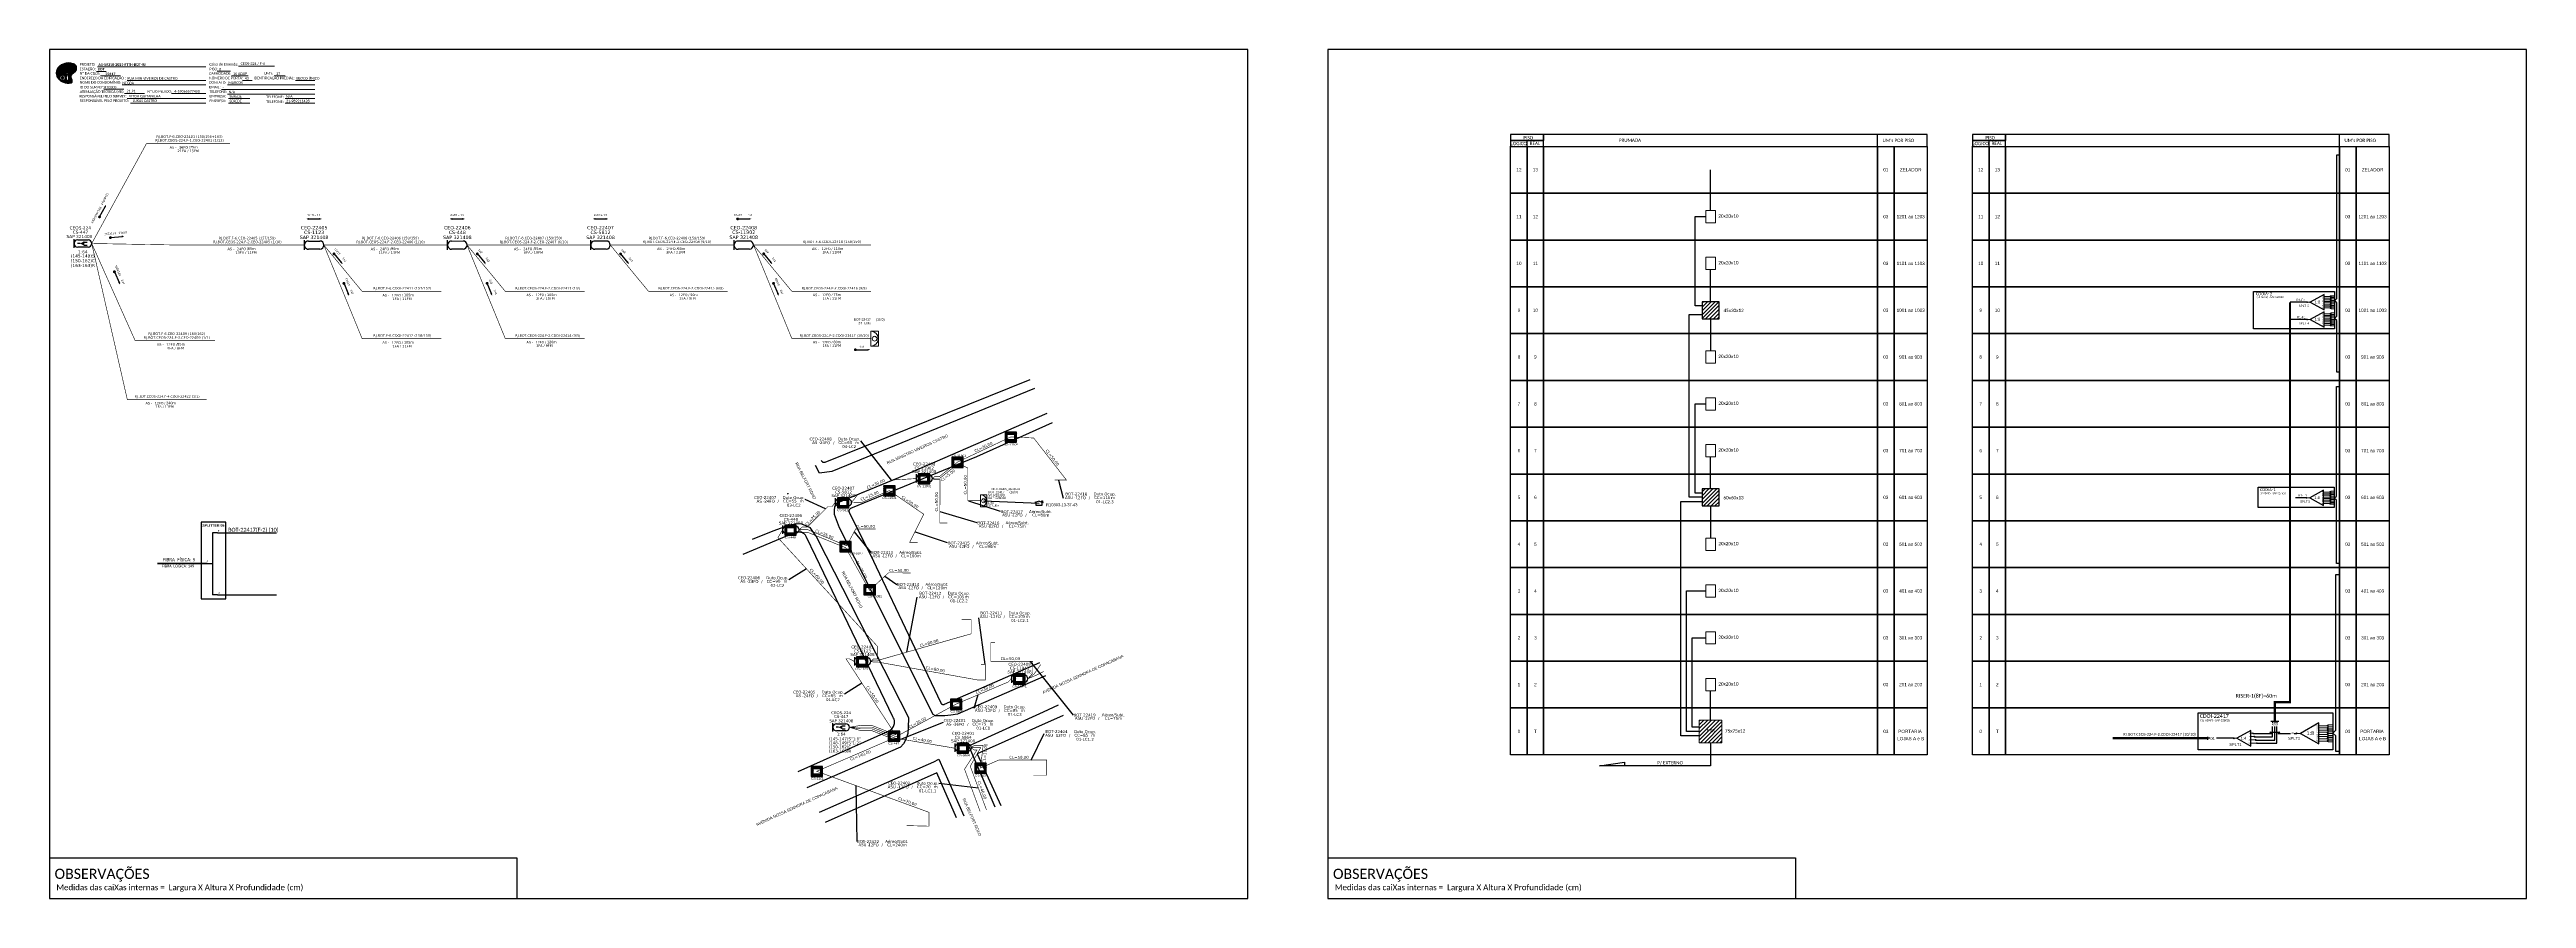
# Model space of a CAD drawing. Extents: x -89 to 2622484776, y -1852823961 to 1299.
# Drawn here: x -89 to 1644, y 705 to 1299 of the extents above.
import ezdxf
from ezdxf.enums import TextEntityAlignment as Align

# ---------------------------------------------------------------- set-up
doc = ezdxf.new("R2010")
doc.units = 0
for name, color, linetype in [('10.0-Cartográfico', 252, 'Continuous'), ('10.1-Caixas Subterrâneas', 5, 'Continuous'), ('20.4-CEOS', 1, 'Continuous'), ('20.5-CEO', 1, 'Continuous'), ('CABO OPTICO EXISTENTE', 5, 'Continuous'), ('CAP a instalar', 1, 'Continuous'), ('celulas gpon', 7, 'Continuous'), ('label_cabos', 7, 'Continuous'), ('Legenda', 1, 'Continuous'), ('Segmento de Logradouro Texto', 5, 'Continuous'), ('SETA', 7, 'Continuous'), ('surveys', 7, 'Continuous'), ('surveys legendas', 7, 'Continuous')]:
    doc.layers.add(name, color=color, linetype=linetype)
for name, color, linetype, lineweight in [("20.0-LEGENDA DOS CDO'S", 1, 'Continuous', 0), ('20.1-CDO_INTERIOR', 1, 'Continuous', 0), ('40.1-ETIQUETAS', 1, 'Continuous', 20)]:
    doc.layers.add(name, color=color, linetype=linetype, lineweight=lineweight)
doc.layers.add('EXTRA', color=50, linetype='Continuous', plot=False)
doc.styles.add('ARIAL', font='arial.ttf')
doc.styles.add('DIGICADE', font='')
doc.styles.add('siredit', font='verdana.ttf')
doc.styles.get("Standard").update_dxf_attribs({"font": 'arial.ttf'})
doc.styles.add('WMF-Calibri0', font='calibri.ttf')
doc.styles.add('WMF-Calibri1', font='calibrib.ttf')
doc.styles.get('DIGICADE').set_extended_font_data('Arial')
doc.linetypes.add('FENCELINE1', pattern='A,0.25,-0.1,[133,ltypeshp.shx,S=0.1,R=0,X=-0.1,Y=0],-0.1,1', length=1.45)
doc.dimstyles.new('CC', dxfattribs={"dimtxt": 1, "dimasz": 2, "dimexe": 0.18, "dimexo": 0.0625, "dimgap": 0.09, "dimtad": 0, "dimdec": 0, "dimrnd": 1, "dimzin": 0, "dimdsep": 46, "dimtxsty": 'siredit', "dimblk": 'NONE', "dimcen": 0, "dimse1": 1, "dimse2": 1, "dimsd1": 1, "dimsd2": 1, "dimclrt": 7, "dimadec": 0, "dimazin": 0, "dimtfac": 1, "dimtdec": 0, "dimtofl": 0, "dimtmove": 0, "dimatfit": 3, "dimfxl": 0, "dimtolj": 1, "dimtzin": 0, "dimarcsym": 0})
pattern_1 = [(45, (-121.355, 3.3169), (-1.3470384, 1.3470384), [])]

# ---------------------------------------------------------------- blocks, each defined once
blk = doc.blocks.new('OI')
h = blk.add_hatch(color=40)
edge = h.paths.add_edge_path()
edge.add_spline(control_points=[(4.4, -0.7), (3.9, -1), (3.3, -1.5), (2.8, -2.6), (2.9, -3.5), (3.1, -4.3), (3.3, -4.9), (3.4, -5.4), (3.4, -5.9), (3.2, -6.4), (2.5, -6.6), (1.7, -6.6), (0.6, -6.7), (-0.6, -6.4), (-1.6, -6.1), (-2.8, -5.6), (-3.9, -4.8), (-4.9, -3.7), (-5.3, -2.6), (-5.6, -1.9), (-5.8, -1), (-5.7, 0.5), (-5.1, 2), (-4.1, 3), (-3.3, 3.6), (-2.4, 4.2), (-1.4, 4.4), (-0.6, 4.7), (0.8, 4.9), (2.2, 5), (3.8, 4.6), (4.7, 4.2), (5.4, 3.7), (5.8, 3), (6, 2.2), (6, 1.5), (5.7, 0.6), (5.3, 0.1), (4.9, -0.4), (4.5, -0.6), (4.4, -0.7)], knot_values=[0, 0, 0, 0, 1.60434, 2.417191, 3.427595, 4.282808, 4.776746, 5.304182, 5.888771, 6.258406, 6.858137, 7.79129, 8.986195, 10.124242, 11.187857, 12.242908, 13.953784, 15.414161, 16.515391, 17.349188, 17.675853, 19.552021, 21.515531, 22.568638, 23.63245, 24.621084, 25.782718, 26.745347, 27.142653, 29.870543, 31.004649, 31.921532, 32.709589, 33.801391, 34.042471, 35.192333, 35.971461, 36.628871, 37.254359, 37.836911, 37.836911, 37.836911, 37.836911], degree=3, periodic=0)
h.paths.add_polyline_path([(1.1, -0.9, -1), (0, -0.9, -1)], flags=16)
edge = h.paths.add_edge_path(flags=16)
edge.add_ellipse((0.6, -3.6), major_axis=(-0.02, 1.71), ratio=0.361305, start_angle=0, end_angle=360)
h.paths.add_polyline_path([(-0.4, -3.6, -1), (-3.8, -3.6, -1)], flags=16)
edge = h.paths.add_edge_path(flags=0)
edge.add_ellipse((-2.1, -3.6), major_axis=(0, 0.885), ratio=0.758294, start_angle=0, end_angle=360)
at = {"color": 40}
for centre, radius in [((-2.1, -3.6), 1.72), ((0.5, -0.9), 0.587)]:
    blk.add_circle(centre, radius, dxfattribs=at)
blk.add_ellipse((-2.1, -3.6), major_axis=(0, 0.885), ratio=0.758294, start_param=-3.141592653589792, end_param=3.141592653589792, dxfattribs=at)
blk.add_ellipse((0.6, -3.6), major_axis=(-0.02, 1.71), ratio=0.361305, dxfattribs=at)
at = {"color": 40, "start_tangent": (-0.800898, -0.598801), "end_tangent": (-0.800898, -0.598801)}
blk.add_spline([(4.4, -0.7), (3.2, -1.8), (2.9, -2.5), (2.9, -3.5), (3.1, -4.4), (3.3, -4.8), (3.4, -5.4), (3.4, -6), (3.2, -6.3), (2.7, -6.5), (1.7, -6.6), (0.5, -6.6), (-0.6, -6.4), (-1.6, -6.1), (-2.6, -5.7), (-3.9, -4.7), (-4.9, -3.6), (-5.4, -2.6), (-5.6, -1.8), (-5.7, -1.5), (-5.6, 0.4), (-4.8, 2.2), (-4.1, 3), (-3.3, 3.6), (-2.4, 4.1), (-1.3, 4.5), (-0.4, 4.7), (0, 4.8), (2.7, 4.8), (3.8, 4.5), (4.7, 4.2), (5.3, 3.7), (5.9, 2.7), (5.9, 2.5), (5.9, 1.3), (5.7, 0.6), (5.3, 0.1), (4.8, -0.4), (4.4, -0.7)], degree=3, dxfattribs=at)
blk = doc.blocks.new('CARIMBO')
at = {"color": 7, "lineweight": 0}
for points in [[(35.7, -16.8), (111.6, -16.8)], [(134.5, -16.3), (159.6, -16.3)], [(35.1, -20.1), (41.7, -20.1)], [(37.8, -23.1), (51.8, -23.1)], [(40.1, -32.5), (54.1, -32.5)], [(53, -29.5), (111.6, -29.5)], [(56.4, -26.4), (111.6, -26.4)], [(119.4, -20), (128.9, -20)], [(122.6, -32.7), (187.8, -32.7)], [(126.6, -29.5), (187.8, -29.5)], [(129.5, -23.1), (141.1, -23.1)], [(137.1, -26.4), (144, -26.4)], [(159.4, -23.1), (167.1, -23.1)], [(174.2, -26.4), (187.8, -26.4)], [(54.7, -35.5), (68.6, -35.5)], [(56.4, -39.1), (111.6, -39.1)], [(58.9, -42.3), (111.6, -42.3)], [(126.8, -36), (187.8, -36)], [(127.5, -39.1), (142.3, -39.1)], [(127.5, -42.3), (142.3, -42.3)], [(167.1, -39.1), (187.8, -39.1)], [(167.1, -42.3), (187.8, -42.3)]]:
    blk.add_lwpolyline(points, dxfattribs=at)
at = {"color": 7, "xscale": 1.213923925163967, "yscale": 1.213923925163967, "zscale": 1.213923925163967, "rotation": 0.1532896023949059}
blk.add_blockref('OI', (13.9, -20.2), dxfattribs=at)
at = {"color": 7, "lineweight": 0, "style": 'WMF-Calibri0'}
for s, height, p in [('PROJETO:', 1.79, (23.3, -16)), ('ESTAÇÃO:', 1.79, (23.3, -19.3)), ('Caixa de Emenda:', 1.793, (114, -16)), ('ATENUAÇÃO TEÓRICA (dB):', 1.793, (23.3, -35.1)), ('Nº DA CDOI:', 1.793, (23.3, -22.4)), ('ENDEREÇO DA EDIFICAÇÃO :', 1.793, (23.3, -25.6)), ('NOME DO CONDOMÍNIO:', 1.793, (23.3, -28.7)), ('ID DO SURVEY:', 1.793, (23.3, -32)), ('CAPACIDADE:', 1.793, (113.9, -22.4)), ('CONTATO:', 1.79, (113.9, -28.7)), ('NÚMERO DE PORTA:', 1.793, (113.9, -25.6)), ('EMAIL:', 1.79, (113.9, -32)), ('TELEFONE:', 1.79, (114.1, -35.1)), ('PISO:', 1.79, (114.1, -19.3)), ('IDENTIFICAÇÃO PREDIAL:', 1.793, (145, -25.6)), ("UM's:", 1.79, (152.2, -22.4)), ('RESPONSÁVEL PELO SURVEY:', 1.793, (23, -38.3)), ('RESPONSÁVEL PELO PROJETO:', 1.793, (23.3, -41.4)), ('EMPRESA:', 1.79, (114.1, -38.3)), ('EMPRESA:', 1.79, (114.1, -41.6)), ('TELEFONE:', 1.79, (153.7, -38.8)), ('TELEFONE:', 1.79, (153.7, -42.1))]:
    blk.add_text(s, height=height, dxfattribs=at).set_placement(p)
at = {"color": 7, "lineweight": 0, "flags": 8}
for tag, p, style in [('PROJ', (36.5, -16.1), 'WMF-Calibri1'), ('CEOS-XX', (135.9, -15.5), 'WMF-Calibri0'), ('EST', (35.9, -19.4), 'WMF-Calibri1'), ('_ID_', (40.4, -31.9), 'WMF-Calibri0'), ('NOME_DO_COND.', (53.2, -29), 'WMF-Calibri0'), ('O_POTEN', (56.1, -34.7), 'WMF-Calibri0'), ('LOGRADOURO', (56.6, -25.9), 'WMF-Calibri0'), ('PISO_PTR', (120.8, -19.4), 'WMF-Calibri0'), ('EMAIL', (123.3, -32.1), 'WMF-Calibri0'), ('NOME_DO_CONTATO', (127.3, -28.9), 'WMF-Calibri0'), ('TELEFONE', (127.5, -35.4), 'WMF-Calibri0'), ('CAPAC.', (130.7, -22.5), 'WMF-Calibri0'), ('N°', (138.8, -25.8), 'WMF-Calibri0'), ("UC'S", (160.8, -22.5), 'WMF-Calibri0'), ('N°PREDIO', (174.9, -25.8), 'WMF-Calibri0'), ('RES_SURVEY', (57.8, -38.2), 'WMF-Calibri0'), ('RES_PROJ', (60.3, -41.5), 'WMF-Calibri0'), ('EMP_RESP_SURVEY', (128.2, -38.5), 'WMF-Calibri0'), ('EMP_RESP_PROJ', (128.2, -41.7), 'WMF-Calibri0'), ('CONT_RESP_SURVEY', (167.8, -38.5), 'WMF-Calibri0'), ('CONT_RESP_PROJ', (167.8, -41.7), 'WMF-Calibri0')]:
    blk.add_attdef(tag, p, '', height=1.79, dxfattribs=dict(at, style=style))
at = {"color": 7, "lineweight": 0, "style": 'WMF-Calibri1', "flags": 8}
blk.add_attdef("N° CDO'S", text='', height=1.79, dxfattribs=at).set_placement((44.8, -22.7), align=Align.CENTER)
blk = doc.blocks.new('ETIQUETA_RS5F')
at = {"layer": '40.1-ETIQUETAS', "color": 0, "style": 'siredit'}
blk.add_text('/', height=1.5, dxfattribs=at).set_placement((1.6, -2), align=Align.MIDDLE_RIGHT)
for tag, p in [('ETIQUETA_R_SECUNDARIA', (1.2, 2.1)), ('ETIQUETA_R_PRIMARIA', (1.2, 4.1)), ('F_ATIVAS/F_MORTAS', (1.1, -4.2))]:
    blk.add_attdef(tag, text='', height=1.5, dxfattribs=at).set_placement(p, align=Align.MIDDLE_CENTER)
for tag, p in [('TIPO_CABO', (-6.6, -2.1)), ('CAP_CABO', (0.4, -2.1))]:
    blk.add_attdef(tag, text='', height=1.5, dxfattribs=at).set_placement(p, align=Align.MIDDLE_RIGHT)
for tag, p in [('FUSÃO_1', (0.8, -8.4)), ('FUSÃO_2', (0.8, -10.6)), ('FUSÃO_3', (0.8, -12.9)), ('FUSÃO_4', (0.8, -15.1)), ('FUSÃO_5', (0.8, -17.2))]:
    blk.add_attdef(tag, text='', height=1.5, dxfattribs=at).set_placement(p, align=Align.CENTER)
blk.add_attdef('METROS', text='', height=1.5, dxfattribs=at).set_placement((2.1, -2), align=Align.MIDDLE_LEFT)
blk = doc.blocks.new('CEOS_RP_CT_DRT')
at = {"layer": '20.4-CEOS', "color": 0}
for p, q in [((-4.54, 1.19), (-1.19, 1.19)), ((-1.19, -1.19), (-4.54, -1.19))]:
    blk.add_line(p, q, dxfattribs=at)
for points in [[(-5.73, -1.43), (-5.73, 1.44)], [(-3.79, 0), (-4.59, 0)], [(-2.47, 0.48), (-1.45, 0.48)], [(-2.47, -0.52), (-1.45, -0.52)]]:
    blk.add_lwpolyline(points, dxfattribs=at)
blk.add_lwpolyline([(-3.79, 0, 0, 1.47, 0), (-2.41, 0, 1.47, 1.47, 0)], format="xyseb", dxfattribs=at)
for centre, start, end in [((-4.54, 0), 90, 270), ((-1.19, 0), 270, 90)]:
    blk.add_arc(centre, 1.19, start, end, dxfattribs=at)
at = {"layer": '20.4-CEOS', "color": 7, "style": 'siredit'}
for tag, p in [('Nº_DA_CEOS', (-2.86, 5.6)), ('LOCAL', (-2.86, 4.24)), ('SAP', (-2.86, 2.78)), ('RACIO_SPLITAGEM', (-2.86, -1.88)), ('FIBRAS_SPLITTER', (-2.86, -3.58)), ('RESERVA_FINAIS', (-2.86, -6.39)), ('FIBRAS_TOP_C', (-2.86, -5.08))]:
    blk.add_attdef(tag, text='', height=1.01, dxfattribs=at).set_placement(p, align=Align.TOP_CENTER)
blk = doc.blocks.new('*U100')
at = {"layer": '20.4-CEOS'}
for p, q in [((-4.54, 1.19), (-1.19, 1.19)), ((-1.19, -1.19), (-4.54, -1.19))]:
    blk.add_line(p, q, dxfattribs=at)
for points in [[(-5.73, -1.43), (-5.73, 1.44)], [(-3.79, 0), (-4.59, 0)], [(-2.47, 0.48), (-1.45, 0.48)], [(-2.47, -0.52), (-1.45, -0.52)]]:
    blk.add_lwpolyline(points, dxfattribs=at)
blk.add_lwpolyline([(-3.79, 0, 0, 1.47, 0), (-2.41, 0, 1.47, 1.47, 0)], format="xyseb", dxfattribs=at)
for centre, start, end in [((-4.54, 0), 90, 270), ((-1.19, 0), 270, 90)]:
    blk.add_arc(centre, 1.19, start, end, dxfattribs=at)
at = {"layer": '20.4-CEOS', "color": 7, "style": 'siredit'}
for tag, p in [('LOCAL', (-2.86, 4.24)), ('SAP', (-2.81, 2.77)), ('FID', (-2.86, 5.6)), ('RACIO_SPLITAGEM', (-2.86, -1.88))]:
    blk.add_attdef(tag, text='', height=1.01, dxfattribs=at).set_placement(p, align=Align.TOP_CENTER)
for tag, flags, p in [('ID_ATIVIDADE', 3, (-2.86, -3.58)), ('FATOR', 1, (-2.86, -4.89))]:
    blk.add_attdef(tag, text='', height=1.01, dxfattribs=dict(at, flags=flags)).set_placement(p, align=Align.TOP_CENTER)
at = {"layer": '20.4-CEOS', "color": 7, "style": 'siredit', "flags": 3}
blk.add_attdef('QTDE', (-4.97, -7.12), '', height=1.01, dxfattribs=at)
blk = doc.blocks.new('*U102')
at = {"layer": '20.4-CEOS', "color": 7, "style": 'siredit'}
for tag, p in [('FIBRAS_SPLITTER', (0, 0)), ('FIBRAS_TOP_C', (0, -4.13)), ('RESERVA_FINAIS', (0, -5.46))]:
    blk.add_attdef(tag, p, '', height=1.01, dxfattribs=at)
for tag, p, flags in [('QTDE', (0, -9.4), 1), ('ID_ATIVIDADE', (0, -6.77), 3), ('FATOR', (0, -8.09), 1), ('FID', (0, -10.71), 1)]:
    blk.add_attdef(tag, p, '', height=1.01, dxfattribs=dict(at, flags=flags))
blk = doc.blocks.new('*U104')
at = {"layer": '20.4-CEOS', "color": 7, "style": 'siredit'}
blk.add_attdef('FIBRAS_SPLITTER', (0, 0), '', height=1.01, dxfattribs=at)
for tag, p, flags in [('QTDE', (0, -4.11), 1), ('ID_ATIVIDADE', (0, -1.48), 3), ('FATOR', (0, -2.79), 1), ('FID', (0, -5.42), 1)]:
    blk.add_attdef(tag, p, '', height=1.01, dxfattribs=dict(at, flags=flags))
blk = doc.blocks.new('*X76')
at = {"color": 0, "linetype": 'Continuous'}
for p, q in [((-1.25, 0.34099), (-0.49099, 1.1)), ((-1.25, 0.517767), (-0.667767, 1.1)), ((-1.25, 0.694544), (-0.844544, 1.1)), ((-1.25, 0.87132), (-1.02132, 1.1)), ((-1.25, 1.048097), (-1.198097, 1.1)), ((-1.25, 0.164214), (-0.8035, 0.610714)), ((-1.25, -0.012563), (-0.8035, 0.433937)), ((-1.25, -0.18934), (-0.8035, 0.25716)), ((-1.25, -0.366117), (-0.8035, 0.080383)), ((-0.789214, 0.625), (-0.314214, 1.1)), ((-0.612437, 0.625), (-0.137437, 1.1)), ((-0.43566, 0.625), (0.03934, 1.1)), ((-0.258883, 0.625), (0.216117, 1.1)), ((-0.082107, 0.625), (0.392893, 1.1)), ((0.09467, 0.625), (0.56967, 1.1)), ((0.271447, 0.625), (0.746447, 1.1)), ((0.448223, 0.625), (0.923223, 1.1)), ((0.625, 0.625), (1.1, 1.1)), ((0.801777, 0.625), (1.25, 1.073223)), ((0.8035, 0.449947), (1.25, 0.896447)), ((0.8035, 0.27317), (1.25, 0.71967)), ((0.8035, 0.096393), (1.25, 0.542893)), ((0.8035, -0.080383), (1.25, 0.366117)), ((0.8035, -0.25716), (1.25, 0.18934)), ((0.8035, -0.433937), (1.25, 0.012563)), ((-1.25, -0.542893), (-0.8035, -0.096393)), ((-1.25, -0.71967), (-0.8035, -0.27317)), ((-1.25, -0.896447), (-0.8035, -0.449947)), ((-1.25, -1.073223), (-0.801777, -0.625)), ((-1.1, -1.1), (-0.625, -0.625)), ((-0.923223, -1.1), (-0.448223, -0.625)), ((-0.746447, -1.1), (-0.271447, -0.625)), ((-0.56967, -1.1), (-0.09467, -0.625)), ((-0.392893, -1.1), (0.082107, -0.625)), ((-0.216117, -1.1), (0.258883, -0.625)), ((-0.03934, -1.1), (0.43566, -0.625)), ((0.137437, -1.1), (0.612437, -0.625)), ((0.314214, -1.1), (0.789214, -0.625)), ((0.49099, -1.1), (1.25, -0.34099)), ((0.667767, -1.1), (1.25, -0.517767)), ((0.8035, -0.610714), (1.25, -0.164214)), ((0.844544, -1.1), (1.25, -0.694544)), ((1.02132, -1.1), (1.25, -0.87132)), ((1.198097, -1.1), (1.25, -1.048097))]:
    blk.add_line(p, q, dxfattribs=at)
blk = doc.blocks.new('MANHOLE_MQ')
at = {"color": 0, "linetype": 'Continuous'}
for p, q in [((0.0000062, 0.0000057), (-0.0000063, 0.0000057)), ((-0.0000063, 0.0000057), (-0.0000063, -0.0000053)), ((-0.000004, 0.0000033), (0.000004, 0.0000033)), ((-0.000004, -0.0000029), (-0.000004, 0.0000033)), ((0.000004, 0.0000033), (0.000004, -0.0000029)), ((0.0000062, -0.0000053), (0.0000062, 0.0000057)), ((-0.0000063, -0.0000053), (0.0000062, -0.0000053)), ((0.000004, -0.0000029), (-0.000004, -0.0000029)), ((0.000004, -0.0000029), (0.000004, -0.0000029))]:
    blk.add_line(p, q, dxfattribs=at)
at = {"color": 0, "linetype": 'Continuous', "xscale": 5e-06, "yscale": 5e-06, "zscale": 1e-05}
blk.add_blockref('*X76', (0, 0.0000002), dxfattribs=at)
blk = doc.blocks.new('Inst CB DT OCUP CFOA-SM-AS-80-TS-36')
at = {"layer": 'label_cabos', "color": 0, "style": 'siredit'}
for tag, flags, p in [('ID_ATIVIDADE', 3, (1.31, 2.67)), ('FATOR', 1, (11.56, 2.55))]:
    blk.add_attdef(tag, text='', height=1, rotation=359.69001, dxfattribs=dict(at, flags=flags)).set_placement(p, align=Align.MIDDLE_CENTER)
for tag, p in [('TIPO_CABO', (1.76, 0)), ('DESTINO_CABO', (3.13, 1.26)), ('CABO', (4.69, -0.05)), ('/', (7.71, -0.05)), ('LANCE', (10.91, 0)), ('TIPO_CABO', (13.11, 1.24)), ('UND', (15.96, 0)), ('FID', (13.15, -1.41))]:
    blk.add_attdef(tag, text='', height=1, rotation=359.69001, dxfattribs=at).set_placement(p, align=Align.MIDDLE_CENTER)
blk.add_attdef('QTDE', (12.43, -0.47), '', height=1, rotation=359.69001, dxfattribs=at)
blk = doc.blocks.new('_None')
blk = doc.blocks.new('Inst CB DT OCUP CFOA-SM-ASU-120-S-12')
at = {"layer": 'label_cabos', "color": 0, "style": 'siredit'}
for tag, flags, p in [('ID_ATIVIDADE', 3, (1.31, 2.67)), ('FATOR', 1, (11.56, 2.55))]:
    blk.add_attdef(tag, text='', height=1, rotation=359.69001, dxfattribs=dict(at, flags=flags)).set_placement(p, align=Align.MIDDLE_CENTER)
for tag, p in [('TIPO_CABO', (1.26, 0)), ('DESTINO_CABO', (3.13, 1.26)), ('CABO', (4.69, -0.05)), ('/', (7.71, -0.05)), ('LANCE', (10.91, 0)), ('TIPO_CABO', (13.11, 1.24)), ('UND', (15.96, 0)), ('FID', (13.15, -1.41))]:
    blk.add_attdef(tag, text='', height=1, rotation=359.69001, dxfattribs=at).set_placement(p, align=Align.MIDDLE_CENTER)
blk.add_attdef('QTDE', (12.43, -0.47), '', height=1, rotation=359.69001, dxfattribs=at)
blk = doc.blocks.new('Inst CB DT OCUP CFOA-SM-AS-80-TS-24')
at = {"layer": 'label_cabos', "color": 0, "style": 'siredit'}
for tag, flags, p in [('ID_ATIVIDADE', 3, (1.31, 2.67)), ('FATOR', 1, (11.56, 2.55))]:
    blk.add_attdef(tag, text='', height=1, rotation=359.69001, dxfattribs=dict(at, flags=flags)).set_placement(p, align=Align.MIDDLE_CENTER)
for tag, p in [('TIPO_CABO', (1.76, 0)), ('DESTINO_CABO', (3.13, 1.26)), ('CABO', (4.69, -0.05)), ('/', (7.71, -0.05)), ('LANCE', (10.91, 0)), ('TIPO_CABO', (13.11, 1.24)), ('UND', (15.96, 0)), ('FID', (13.15, -1.41))]:
    blk.add_attdef(tag, text='', height=1, rotation=359.69001, dxfattribs=at).set_placement(p, align=Align.MIDDLE_CENTER)
blk.add_attdef('QTDE', (12.43, -0.47), '', height=1, rotation=359.69001, dxfattribs=at)
blk = doc.blocks.new('LEGENDA DOS CABOS')
at = {"layer": 'EXTRA', "color": 0, "style": 'siredit'}
for tag, p in [('ID', (4.6, 0.97)), ('XX', (9.03, 0.97))]:
    blk.add_attdef(tag, text='', height=0.48, rotation=359.69001, dxfattribs=at).set_placement(p, align=Align.MIDDLE_CENTER)
at = {"layer": 'Legenda', "color": 0, "style": 'siredit'}
for tag, p in [('TIPO_CABO', (1.31, 0)), ('CABO', (4.69, -0.05)), ('/', (6.81, -0.05)), ('METROS', (10.03, -0.05))]:
    blk.add_attdef(tag, text='', height=0.8, rotation=359.69001, dxfattribs=at).set_placement(p, align=Align.MIDDLE_CENTER)
blk = doc.blocks.new('SPLT_1-4_DIV_DIR')
h = blk.add_hatch(color=3)
h.dxf.hatch_style = 1
edge = h.paths.add_edge_path()
edge.add_arc((13.3, 3.5), 0.242, 0, 360)
h = blk.add_hatch(color=3)
h.dxf.hatch_style = 1
edge = h.paths.add_edge_path()
edge.add_arc((14.3, 1.2), 0.242, 0, 360)
h = blk.add_hatch(color=3)
h.dxf.hatch_style = 1
edge = h.paths.add_edge_path()
edge.add_arc((15.3, -1.1), 0.242, 0, 360)
h = blk.add_hatch(color=3)
h.dxf.hatch_style = 1
edge = h.paths.add_edge_path()
edge.add_arc((16.3, -3.4), 0.242, 0, 360)
at = {"color": 1, "lineweight": 0}
blk.add_lwpolyline([(2.2, 0), (0, 0)], dxfattribs=at)
at = {"color": 1}
blk.add_lwpolyline([(11.9, 5.4), (2.2, 0), (11.9, -5.4), (11.9, 5.4)], dxfattribs=at)
at = {"color": 7, "lineweight": 0}
for points in [[(13.3, 3.5), (11.9, 3.5)], [(11.9, 1.2), (14.3, 1.2)], [(11.9, -1.1), (15.3, -1.1)], [(11.9, -3.4), (16.3, -3.4)]]:
    blk.add_lwpolyline(points, dxfattribs=at)
at = {"color": 3}
for centre in [(13.3, 3.5), (14.3, 1.2), (15.3, -1.1), (16.3, -3.4)]:
    blk.add_circle(centre, 0.242, dxfattribs=at)
at = {"color": 1, "style": 'ARIAL'}
for s, height, p in [('1:4', 2, (4.9, -0.9)), ('S1', 0.75, (10.5, 3.1)), ('S2', 0.75, (10.5, 0.8)), ('S3', 0.75, (10.5, -1.5)), ('S4', 0.75, (10.5, -3.8))]:
    blk.add_text(s, height=height, dxfattribs=at).set_placement(p)
blk = doc.blocks.new('SPLT_1-8_SC-APC')
at = {"color": 1, "lineweight": 0}
blk.add_lwpolyline([(-17, -7.5), (-19.3, -7.5)], dxfattribs=at)
at = {"color": 1}
blk.add_lwpolyline([(-7.4, -2.1), (-17, -7.5), (-7.4, -13), (-7.4, -2.1)], dxfattribs=at)
at = {"color": 3, "lineweight": 0}
for points in [[(-3, -3.5), (-7.4, -3.5)], [(-7.4, -4.7), (-3, -4.7)], [(-7.4, -5.8), (-3, -5.8)], [(-7.4, -7), (-3, -7)], [(-7.4, -8.1), (-3, -8.1)], [(-7.4, -9.3), (-3, -9.3)], [(-7.4, -10.4), (-3, -10.4)], [(-7.4, -11.6), (-3, -11.6)], [(-2.4, -3), (-2.4, -4)], [(-2.4, -3), (0, -3)], [(-2.4, -4), (0, -4)], [(-2.4, -4.2), (-2.4, -5.2)], [(-2.4, -4.2), (0, -4.2)], [(-2.4, -5.2), (0, -5.2)], [(-2.4, -5.3), (-2.4, -6.3)], [(-2.4, -5.3), (0, -5.3)], [(-2.4, -6.3), (0, -6.3)], [(-2.4, -6.5), (-2.4, -7.5)], [(-2.4, -6.5), (0, -6.5)], [(-2.4, -7.5), (0, -7.5)], [(-2.4, -7.6), (-2.4, -8.6)], [(-2.4, -7.6), (0, -7.6)], [(-2.4, -8.6), (0, -8.6)], [(-2.4, -8.8), (-2.4, -9.8)], [(-2.4, -8.8), (0, -8.8)], [(-2.4, -9.8), (0, -9.8)], [(-2.4, -9.9), (-2.4, -10.9)], [(-2.4, -9.9), (0, -9.9)], [(-2.4, -10.9), (0, -10.9)], [(-2.4, -11.1), (-2.4, -12.1)], [(-2.4, -11.1), (0, -11.1)], [(-2.4, -12.1), (0, -12.1)]]:
    blk.add_lwpolyline(points, dxfattribs=at)
for points in [[(-3, -3.2), (-2.4, -3.2), (-2.4, -3.8), (-3, -3.8)], [(-3, -4.4), (-2.4, -4.4), (-2.4, -5), (-3, -5)], [(-3, -5.5), (-2.4, -5.5), (-2.4, -6.1), (-3, -6.1)], [(-3, -6.7), (-2.4, -6.7), (-2.4, -7.3), (-3, -7.3)], [(-3, -7.8), (-2.4, -7.8), (-2.4, -8.4), (-3, -8.4)], [(-3, -9), (-2.4, -9), (-2.4, -9.6), (-3, -9.6)], [(-3, -10.1), (-2.4, -10.1), (-2.4, -10.7), (-3, -10.7)], [(-3, -11.3), (-2.4, -11.3), (-2.4, -11.9), (-3, -11.9)]]:
    blk.add_lwpolyline(points, close=True, dxfattribs=at)
at = {"color": 1, "style": 'ARIAL'}
for s, height, p in [('1:8', 2, (-13.9, -8.4)), ('S1', 0.75, (-8.7, -3.8)), ('S2', 0.75, (-8.7, -5)), ('S3', 0.75, (-8.7, -6.2)), ('S4', 0.75, (-8.7, -7.4)), ('S5', 0.75, (-8.7, -8.6)), ('S6', 0.75, (-8.7, -9.7)), ('S7', 0.75, (-8.7, -10.8)), ('S8', 0.75, (-8.7, -11.9))]:
    blk.add_text(s, height=height, dxfattribs=at).set_placement(p)
blk = doc.blocks.new('SURVEY_SURVEY')
for p, q in [((0, 0.0000152), (-0.0000151, 0.0000108)), ((-0.0000151, 0.0000108), (-0.0000104, 0.0000108)), ((-0.0000103, 0), (-0.0000103, 0.0000108)), ((0.0000103, 0), (-0.0000103, 0)), ((0, 0.0000152), (0.0000151, 0.0000108)), ((0.0000101, 0.0000159), (0.0000117, 0.0000159)), ((0.0000101, 0.0000123), (0.0000101, 0.0000159)), ((0.0000151, 0.0000108), (0.0000103, 0.0000108)), ((0.0000103, 0.0000108), (0.0000103, 0)), ((0.0000117, 0.0000159), (0.0000117, 0.0000119))]:
    blk.add_line(p, q)

msp = doc.modelspace()

# ---------------------------------------------------------------- hatches: boundary and pattern name
h = msp.add_hatch()
h.set_pattern_fill('ANSI31', color=1, scale=0.6)
h.set_pattern_definition(pattern_1)
h.paths.add_polyline_path([(1066.9, 1110.6), (1078.9, 1110.6), (1078.9, 1122.6), (1066.9, 1122.6)])
h = msp.add_hatch(color=3)
h.dxf.hatch_style = 1
edge = h.paths.add_edge_path()
edge.add_arc((1490.3, 1122.2), 0.256, 0, 360)
h = msp.add_hatch(color=3)
h.dxf.hatch_style = 1
edge = h.paths.add_edge_path()
edge.add_arc((1490.3, 1110.1), 0.256, 0, 360)
h = msp.add_hatch()
h.set_pattern_fill('ANSI31', color=1, scale=0.6)
h.set_pattern_definition(pattern_1)
h.paths.add_polyline_path([(1066.9, 979.7), (1078.9, 979.7), (1078.9, 991.7), (1066.9, 991.7)])
h = msp.add_hatch(color=3)
h.dxf.hatch_style = 1
edge = h.paths.add_edge_path()
edge.add_arc((1489.9, 985.4), 0.256, 0, 360)
h = msp.add_hatch()
h.set_pattern_fill('ANSI31', color=1, scale=0.6)
h.set_pattern_definition([(45, (288.4313, 3501.0924), (-1.3470384, 1.3470384), [])])
h.paths.add_polyline_path([(1080.8, 814), (1080.8, 829.8), (1065, 829.8), (1065, 814)])
h.paths.add_polyline_path([(1069.8, 820.7), (1076.6, 820.7), (1076.6, 824.1), (1069.8, 824.1)], flags=24)
h = msp.add_hatch(color=3)
h.dxf.hatch_style = 1
edge = h.paths.add_edge_path()
edge.add_arc((1482.8, 820.5), 0.339, 0, 360)

# ---------------------------------------------------------------- linework, layer by layer
at = {"color": 3, "ltscale": 0.5}
for p, q in [((1058, 1113.6), (1066.9, 1113.6)), ((1052.1, 818.9), (1052.1, 982.7)), ((1052.1, 982.7), (1054, 982.7)), ((1054, 982.7), (1066.9, 982.7))]:
    msp.add_line(p, q, dxfattribs=at)
at = {"color": 7, "linetype": 'Continuous'}
for p, q in [((24.7, 960.9), (24.7, 917.5)), ((28.2, 960.9), (24.7, 960.9)), ((21, 939.5), (24.7, 939.5)), ((28.2, 917.5), (24.7, 917.5))]:
    msp.add_line(p, q, dxfattribs=at)
at = {"color": 10, "linetype": 'Continuous'}
for p, q in [((28.2, 960.9), (69.6, 960.9)), ((28.2, 917.5), (69.6, 917.4))]:
    msp.add_line(p, q, dxfattribs=at)
at = {"color": 1, "linetype": 'Continuous', "lineweight": 60}
msp.add_line((21, 939.5), (-13.7, 939.3), dxfattribs=at)
at = {"color": 5}
for p, q in [((1466.1, 829), (1466.1, 827.6)), ((1467.7, 829), (1467.7, 827.6)), ((1469.2, 829), (1469.2, 827.6))]:
    msp.add_line(p, q, dxfattribs=at)
for points in [[(-89.3, 705), (749.2, 705), (749.2, 1299), (-89.3, 1299), (-89.3, 705)], [(805.2, 705), (1643.7, 705), (1643.7, 1299), (805.2, 1299), (805.2, 705)], [(944.5, 1231.2), (944.5, 1235.3)], [(956.1, 1231.2), (1224.5, 1231.2), (1224.5, 1239.5), (956.1, 1239.5), (956.1, 1239.5), (956.1, 1235.3)], [(1189.7, 1231.2), (1189.7, 1239.5)], [(1267.7, 1231.2), (1267.7, 1235.3)], [(1279.3, 1231.2), (1547.6, 1231.2), (1547.6, 1239.5), (1279.3, 1239.5), (1279.3, 1239.5), (1279.3, 1235.3)], [(1512.9, 1231.2), (1512.9, 1239.5)]]:
    msp.add_lwpolyline(points)
at = {"color": 7, "lineweight": 0}
msp.add_lwpolyline([(-4, 1268.3), (20.1, 1268.3)], dxfattribs=at)
for points in [[(932.9, 1235.3), (956.1, 1235.3), (956.1, 1239.5), (932.9, 1239.5)], [(932.9, 1231.2), (956.1, 1231.2), (956.1, 1235.3), (932.9, 1235.3)], [(933, 1231.2), (944.6, 1231.2), (944.6, 1198.5), (933, 1198.5)], [(944.6, 1231.2), (956.1, 1231.2), (956.1, 1198.5), (944.6, 1198.5)], [(956.1, 1231.2), (1189.7, 1231.2), (1189.7, 1198.5), (956.1, 1198.5)], [(1189.7, 1231.2), (1201.3, 1231.2), (1201.3, 1198.5), (1189.7, 1198.5)], [(1201.3, 1231.2), (1224.5, 1231.2), (1224.5, 1198.5), (1201.3, 1198.5)], [(1256.1, 1235.3), (1279.3, 1235.3), (1279.3, 1239.5), (1256.1, 1239.5)], [(1256.1, 1231.2), (1279.3, 1231.2), (1279.3, 1235.3), (1256.1, 1235.3)], [(1256.1, 1231.2), (1267.7, 1231.2), (1267.7, 1198.5), (1256.1, 1198.5)], [(1267.7, 1231.2), (1279.3, 1231.2), (1279.3, 1198.5), (1267.7, 1198.5)], [(1279.3, 1231.2), (1512.9, 1231.2), (1512.9, 1198.5), (1279.3, 1198.5)], [(1512.9, 1231.2), (1524.5, 1231.2), (1524.5, 1198.5), (1512.9, 1198.5)], [(1524.5, 1231.2), (1547.6, 1231.2), (1547.6, 1198.5), (1524.5, 1198.5)], [(933, 1198.5), (944.6, 1198.5), (944.6, 1165.7), (933, 1165.7)], [(944.6, 1198.5), (956.1, 1198.5), (956.1, 1165.7), (944.6, 1165.7)], [(956.1, 1198.5), (1189.7, 1198.5), (1189.7, 1165.7), (956.1, 1165.7)], [(1189.7, 1198.5), (1201.3, 1198.5), (1201.3, 1165.7), (1189.7, 1165.7)], [(1201.3, 1198.5), (1224.5, 1198.5), (1224.5, 1165.7), (1201.3, 1165.7)], [(1256.1, 1198.5), (1267.7, 1198.5), (1267.7, 1165.7), (1256.1, 1165.7)], [(1267.7, 1198.5), (1279.3, 1198.5), (1279.3, 1165.7), (1267.7, 1165.7)], [(1279.3, 1198.5), (1512.9, 1198.5), (1512.9, 1165.7), (1279.3, 1165.7)], [(1512.9, 1198.5), (1524.5, 1198.5), (1524.5, 1165.7), (1512.9, 1165.7)], [(1524.5, 1198.5), (1547.6, 1198.5), (1547.6, 1165.7), (1524.5, 1165.7)], [(933, 1165.7), (944.6, 1165.7), (944.6, 1133), (933, 1133)], [(944.6, 1165.7), (956.1, 1165.7), (956.1, 1133), (944.6, 1133)], [(956.1, 1165.7), (1189.7, 1165.7), (1189.7, 1133), (956.1, 1133)], [(1189.7, 1165.7), (1201.3, 1165.7), (1201.3, 1133), (1189.7, 1133)], [(1201.3, 1165.7), (1224.5, 1165.7), (1224.5, 1133), (1201.3, 1133)], [(1256.1, 1165.7), (1267.7, 1165.7), (1267.7, 1133), (1256.1, 1133)], [(1267.7, 1165.7), (1279.3, 1165.7), (1279.3, 1133), (1267.7, 1133)], [(1279.3, 1165.7), (1512.9, 1165.7), (1512.9, 1133), (1279.3, 1133)], [(1512.9, 1165.7), (1524.5, 1165.7), (1524.5, 1133), (1512.9, 1133)], [(1524.5, 1165.7), (1547.6, 1165.7), (1547.6, 1133), (1524.5, 1133)], [(933, 1133), (944.6, 1133), (944.6, 1100.3), (933, 1100.3)], [(944.6, 1133), (956.1, 1133), (956.1, 1100.3), (944.6, 1100.3)], [(956.1, 1133), (1189.7, 1133), (1189.7, 1100.3), (956.1, 1100.3)], [(1189.7, 1133), (1201.3, 1133), (1201.3, 1100.3), (1189.7, 1100.3)], [(1201.3, 1133), (1224.5, 1133), (1224.5, 1100.3), (1201.3, 1100.3)], [(1256.1, 1133), (1267.7, 1133), (1267.7, 1100.3), (1256.1, 1100.3)], [(1267.7, 1133), (1279.3, 1133), (1279.3, 1100.3), (1267.7, 1100.3)], [(1279.3, 1133), (1512.9, 1133), (1512.9, 1100.3), (1279.3, 1100.3)], [(1512.9, 1133), (1524.5, 1133), (1524.5, 1100.3), (1512.9, 1100.3)], [(1524.5, 1133), (1547.6, 1133), (1547.6, 1100.3), (1524.5, 1100.3)], [(933, 1100.3), (944.6, 1100.3), (944.6, 1067.5), (933, 1067.5)], [(944.6, 1100.3), (956.1, 1100.3), (956.1, 1067.5), (944.6, 1067.5)], [(956.1, 1100.3), (1189.7, 1100.3), (1189.7, 1067.5), (956.1, 1067.5)], [(1189.7, 1100.3), (1201.3, 1100.3), (1201.3, 1067.5), (1189.7, 1067.5)], [(1201.3, 1100.3), (1224.5, 1100.3), (1224.5, 1067.5), (1201.3, 1067.5)], [(1256.1, 1100.3), (1267.7, 1100.3), (1267.7, 1067.5), (1256.1, 1067.5)], [(1267.7, 1100.3), (1279.3, 1100.3), (1279.3, 1067.5), (1267.7, 1067.5)], [(1279.3, 1100.3), (1512.9, 1100.3), (1512.9, 1067.5), (1279.3, 1067.5)], [(1512.9, 1100.3), (1524.5, 1100.3), (1524.5, 1067.5), (1512.9, 1067.5)], [(1524.5, 1100.3), (1547.6, 1100.3), (1547.6, 1067.5), (1524.5, 1067.5)], [(933, 1067.5), (944.6, 1067.5), (944.6, 1034.8), (933, 1034.8)], [(944.6, 1067.5), (956.1, 1067.5), (956.1, 1034.8), (944.6, 1034.8)], [(956.1, 1067.5), (1189.7, 1067.5), (1189.7, 1034.8), (956.1, 1034.8)], [(1189.7, 1067.5), (1201.3, 1067.5), (1201.3, 1034.8), (1189.7, 1034.8)], [(1201.3, 1067.5), (1224.5, 1067.5), (1224.5, 1034.8), (1201.3, 1034.8)], [(1256.1, 1067.5), (1267.7, 1067.5), (1267.7, 1034.8), (1256.1, 1034.8)], [(1267.7, 1067.5), (1279.3, 1067.5), (1279.3, 1034.8), (1267.7, 1034.8)], [(1279.3, 1067.5), (1512.9, 1067.5), (1512.9, 1034.8), (1279.3, 1034.8)], [(1512.9, 1067.5), (1524.5, 1067.5), (1524.5, 1034.8), (1512.9, 1034.8)], [(1524.5, 1067.5), (1547.6, 1067.5), (1547.6, 1034.8), (1524.5, 1034.8)], [(933, 1034.8), (944.6, 1034.8), (944.6, 1002), (933, 1002)], [(944.6, 1034.8), (956.1, 1034.8), (956.1, 1002), (944.6, 1002)], [(956.1, 1034.8), (1189.7, 1034.8), (1189.7, 1002), (956.1, 1002)], [(1189.7, 1034.8), (1201.3, 1034.8), (1201.3, 1002), (1189.7, 1002)], [(1201.3, 1034.8), (1224.5, 1034.8), (1224.5, 1002), (1201.3, 1002)], [(1256.1, 1034.8), (1267.7, 1034.8), (1267.7, 1002), (1256.1, 1002)], [(1267.7, 1034.8), (1279.3, 1034.8), (1279.3, 1002), (1267.7, 1002)], [(1279.3, 1034.8), (1512.9, 1034.8), (1512.9, 1002), (1279.3, 1002)], [(1512.9, 1034.8), (1524.5, 1034.8), (1524.5, 1002), (1512.9, 1002)], [(1524.5, 1034.8), (1547.6, 1034.8), (1547.6, 1002), (1524.5, 1002)], [(933, 1002), (944.6, 1002), (944.6, 969.3), (933, 969.3)], [(944.6, 1002), (956.1, 1002), (956.1, 969.3), (944.6, 969.3)], [(956.1, 1002), (1189.7, 1002), (1189.7, 969.3), (956.1, 969.3)], [(1189.7, 1002), (1201.3, 1002), (1201.3, 969.3), (1189.7, 969.3)], [(1201.3, 1002), (1224.5, 1002), (1224.5, 969.3), (1201.3, 969.3)], [(1256.1, 1002), (1267.7, 1002), (1267.7, 969.3), (1256.1, 969.3)], [(1267.7, 1002), (1279.3, 1002), (1279.3, 969.3), (1267.7, 969.3)], [(1279.3, 1002), (1512.9, 1002), (1512.9, 969.3), (1279.3, 969.3)], [(1512.9, 1002), (1524.5, 1002), (1524.5, 969.3), (1512.9, 969.3)], [(1524.5, 1002), (1547.6, 1002), (1547.6, 969.3), (1524.5, 969.3)], [(933, 969.3), (944.6, 969.3), (944.6, 936.5), (933, 936.5)], [(944.6, 969.3), (956.1, 969.3), (956.1, 936.5), (944.6, 936.5)], [(956.1, 969.3), (1189.7, 969.3), (1189.7, 936.5), (956.1, 936.5)], [(1189.7, 969.3), (1201.3, 969.3), (1201.3, 936.5), (1189.7, 936.5)], [(1201.3, 969.3), (1224.5, 969.3), (1224.5, 936.5), (1201.3, 936.5)], [(1256.1, 969.3), (1267.7, 969.3), (1267.7, 936.5), (1256.1, 936.5)], [(1267.7, 969.3), (1279.3, 969.3), (1279.3, 936.5), (1267.7, 936.5)], [(1279.3, 969.3), (1512.9, 969.3), (1512.9, 936.5), (1279.3, 936.5)], [(1512.9, 969.3), (1524.5, 969.3), (1524.5, 936.5), (1512.9, 936.5)], [(1524.5, 969.3), (1547.6, 969.3), (1547.6, 936.5), (1524.5, 936.5)], [(933, 936.5), (944.6, 936.5), (944.6, 903.8), (933, 903.8)], [(944.6, 936.5), (956.1, 936.5), (956.1, 903.8), (944.6, 903.8)], [(956.1, 936.5), (1189.7, 936.5), (1189.7, 903.8), (956.1, 903.8)], [(1189.7, 936.5), (1201.3, 936.5), (1201.3, 903.8), (1189.7, 903.8)], [(1201.3, 936.5), (1224.5, 936.5), (1224.5, 903.8), (1201.3, 903.8)], [(1256.1, 936.5), (1267.7, 936.5), (1267.7, 903.8), (1256.1, 903.8)], [(1267.7, 936.5), (1279.3, 936.5), (1279.3, 903.8), (1267.7, 903.8)], [(1279.3, 936.5), (1512.9, 936.5), (1512.9, 903.8), (1279.3, 903.8)], [(1512.9, 936.5), (1524.5, 936.5), (1524.5, 903.8), (1512.9, 903.8)], [(1524.5, 936.5), (1547.6, 936.5), (1547.6, 903.8), (1524.5, 903.8)], [(933, 903.8), (944.6, 903.8), (944.6, 871), (933, 871)], [(944.6, 903.8), (956.1, 903.8), (956.1, 871), (944.6, 871)], [(956.1, 903.8), (1189.7, 903.8), (1189.7, 871), (956.1, 871)], [(1189.7, 903.8), (1201.3, 903.8), (1201.3, 871), (1189.7, 871)], [(1201.3, 903.8), (1224.5, 903.8), (1224.5, 871), (1201.3, 871)], [(1256.1, 903.8), (1267.7, 903.8), (1267.7, 871), (1256.1, 871)], [(1267.7, 903.8), (1279.3, 903.8), (1279.3, 871), (1267.7, 871)], [(1279.3, 903.8), (1512.9, 903.8), (1512.9, 871), (1279.3, 871)], [(1512.9, 903.8), (1524.5, 903.8), (1524.5, 871), (1512.9, 871)], [(1524.5, 903.8), (1547.6, 903.8), (1547.6, 871), (1524.5, 871)], [(933, 871), (944.6, 871), (944.6, 838.3), (933, 838.3)], [(944.6, 871), (956.1, 871), (956.1, 838.3), (944.6, 838.3)], [(956.1, 871), (1189.7, 871), (1189.7, 838.3), (956.1, 838.3)], [(1189.7, 871), (1201.3, 871), (1201.3, 838.3), (1189.7, 838.3)], [(1201.3, 871), (1224.5, 871), (1224.5, 838.3), (1201.3, 838.3)], [(1256.1, 871), (1267.7, 871), (1267.7, 838.3), (1256.1, 838.3)], [(1267.7, 871), (1279.3, 871), (1279.3, 838.3), (1267.7, 838.3)], [(1279.3, 871), (1512.9, 871), (1512.9, 838.3), (1279.3, 838.3)], [(1512.9, 871), (1524.5, 871), (1524.5, 838.3), (1512.9, 838.3)], [(1524.5, 871), (1547.6, 871), (1547.6, 838.3), (1524.5, 838.3)], [(933, 838.3), (944.6, 838.3), (944.6, 805.6), (933, 805.6)], [(944.6, 838.3), (956.1, 838.3), (956.1, 805.6), (944.6, 805.6)], [(956.1, 838.3), (1189.7, 838.3), (1189.7, 805.6), (956.1, 805.6)], [(1189.7, 838.3), (1201.3, 838.3), (1201.3, 805.6), (1189.7, 805.6)], [(1201.3, 838.3), (1224.5, 838.3), (1224.5, 805.6), (1201.3, 805.6)], [(1256.1, 838.3), (1267.7, 838.3), (1267.7, 805.6), (1256.1, 805.6)], [(1267.7, 838.3), (1279.3, 838.3), (1279.3, 805.6), (1267.7, 805.6)], [(1279.3, 838.3), (1512.9, 838.3), (1512.9, 805.6), (1279.3, 805.6)], [(1512.9, 838.3), (1524.5, 838.3), (1524.5, 805.6), (1512.9, 805.6)], [(1524.5, 838.3), (1547.6, 838.3), (1547.6, 805.6), (1524.5, 805.6)]]:
    msp.add_lwpolyline(points, close=True)
at = {"color": 3, "ltscale": 0.5}
for points in [[(1072.9, 1186.4), (1072.9, 1214.9)], [(1062, 1119.6), (1062, 1182.1), (1069.6, 1182.1)], [(1072.9, 1122.6), (1072.9, 1145.1)], [(1058, 985.7), (1058, 1113.6)], [(1066.9, 1119.6), (1062, 1119.6)], [(1072.9, 1110.6), (1072.9, 1088.2)], [(1062, 988.7), (1062, 1051.1), (1069.6, 1051.1)], [(1072.9, 991.7), (1072.9, 1014.1)], [(1066.9, 988.7), (1062, 988.7)], [(1066.9, 985.7), (1058, 985.7)], [(1072.9, 979.7), (1072.9, 957.2)], [(1056.1, 821.9), (1056.1, 920.2), (1069.6, 920.2)], [(1060.1, 824.9), (1060.1, 887.4), (1069.6, 887.4)], [(1072.9, 829.8), (1072.9, 850.4)], [(1065, 818.9), (1052.1, 818.9)], [(1065, 821.9), (1056.1, 821.9)], [(1065, 824.9), (1060.1, 824.9)], [(1072.9, 814), (1072.9, 797.8), (995.1, 797.8), (1012.6, 800.3), (1012.6, 797.8)]]:
    msp.add_lwpolyline(points, dxfattribs=at)
at = {"color": 3}
for points in [[(1512.7, 1073.3), (1511.1, 1073.3), (1511.1, 1103.7), (1511.1, 1103.7), (1511.1, 1109.4), (1509.5, 1110.9), (1511.1, 1112.4), (1511.1, 1116.1), (1511.1, 1116.1), (1511.1, 1121.8), (1509.5, 1123.3), (1511.1, 1124.8), (1511.1, 1225.3), (1512.7, 1225.3)], [(1512.5, 939.3), (1510.9, 939.3), (1510.9, 983.6), (1509.3, 985.1), (1510.9, 986.6), (1510.9, 1063.3), (1512.5, 1063.3)], [(1512.5, 807.8), (1510.3, 807.8), (1510.3, 818.7), (1508.3, 820.7), (1510.3, 822.7), (1510.3, 931.8), (1512.5, 931.8)], [(1422.3, 817.1), (1420.5, 817.1)], [(1438.9, 817.1), (1426.9, 817.1)], [(1452.2, 820.5), (1465.6, 820.5), (1464.1, 821.4), (1471.3, 821.4), (1469.9, 820.5), (1478.7, 820.5)], [(1481.2, 820.5), (1482.8, 820.5)]]:
    msp.add_lwpolyline(points, dxfattribs=at)
at = {"color": 7}
for points, const_width in [([(-54.6, 1181.5, 1), (-54.1, 1182.3, 1)], 0.999), ([(-47.2, 1167.4, 1), (-46.2, 1167.5, 1)], 0.999), ([(-44.1, 1144, 1), (-43.7, 1143, 1)], 0.999), ([(109.4, 1156.4, 1), (110.1, 1155.7, 1)], 1), ([(209.6, 1156.4, 1), (210.3, 1155.7, 1)], 1), ([(309.9, 1156.4, 1), (310.5, 1155.7, 1)], 1), ([(116.5, 1135.9, 1), (116.8, 1134.9, 1)], 1), ([(216.7, 1135.9, 1), (217, 1135, 1)], 1)]:
    msp.add_lwpolyline(points, format="xyb", close=True, dxfattribs=dict(at, const_width=const_width))
at = {"const_width": 0.999}
msp.add_lwpolyline([(391.6, 1180.5, 1), (392.6, 1180.5, 1)], format="xyb", close=True, dxfattribs=at)
at = {"color": 0, "lineweight": 0}
for points in [[(1069.6, 1186.4), (1076.3, 1186.4), (1076.3, 1177.8), (1069.6, 1177.8)], [(1069.6, 1153.7), (1076.3, 1153.7), (1076.3, 1145.1), (1069.6, 1145.1)], [(1069.6, 1088.2), (1076.3, 1088.2), (1076.3, 1079.6), (1069.6, 1079.6)], [(1069.6, 1055.4), (1076.3, 1055.4), (1076.3, 1046.8), (1069.6, 1046.8)], [(1069.6, 1022.7), (1076.3, 1022.7), (1076.3, 1014.1), (1069.6, 1014.1)], [(1069.6, 957.2), (1076.3, 957.2), (1076.3, 948.6), (1069.6, 948.6)], [(1069.6, 924.5), (1076.3, 924.5), (1076.3, 915.9), (1069.6, 915.9)], [(1069.6, 891.7), (1076.3, 891.7), (1076.3, 883.1), (1069.6, 883.1)], [(1069.6, 859), (1076.3, 859), (1076.3, 850.4), (1069.6, 850.4)]]:
    msp.add_lwpolyline(points, close=True, dxfattribs=at)
at = {"color": 8, "const_width": 1}
for points in [[(410.1, 1156.5, 1), (410.7, 1155.7, 1)], [(417.1, 1135.9, 1), (417.4, 1135, 1)], [(474, 1089, 1), (475, 1089, 1)]]:
    msp.add_lwpolyline(points, format="xyb", close=True, dxfattribs=at)
at = {"color": 1}
for points in [[(1509.5, 1105.9), (1509.5, 1105.9), (1509.5, 1103.5), (1452.8, 1103.5), (1452.8, 1129.8), (1456.4, 1129.8)], [(1420.5, 818.1), (1420.5, 816)], [(1498.5, 827.8), (1485.7, 820.5), (1498.5, 813.3), (1498.5, 827.8)]]:
    msp.add_lwpolyline(points, dxfattribs=at)
for points in [[(1452.8, 1129.8), (1509.5, 1129.8), (1509.5, 1103.5), (1452.8, 1103.5)], [(1066.9, 1110.6), (1078.9, 1110.6), (1078.9, 1122.6), (1066.9, 1122.6)], [(1066.9, 979.7), (1078.9, 979.7), (1078.9, 991.7), (1066.9, 991.7)], [(1456.1, 992.8), (1509.2, 992.8), (1509.2, 978.5), (1456.1, 978.5)], [(1414, 834.8), (1508.3, 834.9), (1508.3, 809), (1414, 809)]]:
    msp.add_lwpolyline(points, close=True, dxfattribs=at)
at = {"color": 5, "const_width": 1.6}
msp.add_lwpolyline([(1478.3, 1122.2), (1478.3, 842.3), (1467.7, 842.3), (1467.7, 829)], dxfattribs=at)
at = {"color": 5}
for points in [[(1490.3, 1122.2), (1478.3, 1122.2)], [(1490.3, 1110.1), (1478.3, 1110.1)], [(1489.9, 985.4), (1482.1, 985.4)], [(1453.2, 818.2), (1466.1, 818.2), (1466.1, 825.4)], [(1454.2, 815.9), (1467.7, 815.9), (1467.7, 825.4)], [(1455.2, 813.6), (1469.2, 813.6), (1469.2, 825.4)], [(1464.8, 829), (1470.6, 829)]]:
    msp.add_lwpolyline(points, dxfattribs=at)
at = {"color": 4, "ltscale": 0.5}
msp.add_lwpolyline([(564.2, 983.3), (603, 981.5)], dxfattribs=at)
at = {"color": 7}
msp.add_lwpolyline([(16.7, 914.7), (34, 914.7), (34, 968.3), (16.7, 968.3)], close=True, dxfattribs=at)
at = {"color": 1, "lineweight": 0}
msp.add_lwpolyline([(1065, 829.8), (1080.8, 829.8), (1080.8, 814), (1065, 814)], close=True, dxfattribs=at)
at = {"color": 1, "const_width": 1.6}
msp.add_lwpolyline([(1354.2, 817.1), (1420.5, 817.1)], dxfattribs=at)
at = {"color": 1, "lineweight": 0}
msp.add_lwpolyline([(1485.7, 820.5), (1482.8, 820.5)], dxfattribs=at)
at = {"color": 3, "lineweight": 0}
for points in [[(1504.3, 825.9), (1498.5, 825.9)], [(1498.5, 824.4), (1504.3, 824.4)], [(1498.5, 822.8), (1504.3, 822.8)], [(1498.5, 821.3), (1504.3, 821.3)], [(1498.5, 819.8), (1504.3, 819.8)], [(1498.5, 818.3), (1504.3, 818.3)], [(1498.5, 816.7), (1504.3, 816.7)], [(1498.5, 815.2), (1504.3, 815.2)], [(1505.1, 826.5), (1505.1, 825.2)], [(1505.1, 826.5), (1508.3, 826.5)], [(1505.1, 825.2), (1508.3, 825.2)], [(1505.1, 825), (1505.1, 823.7)], [(1505.1, 825), (1508.3, 825)], [(1505.1, 823.7), (1508.3, 823.7)], [(1505.1, 823.5), (1505.1, 822.2)], [(1505.1, 823.5), (1508.3, 823.5)], [(1505.1, 822.2), (1508.3, 822.2)], [(1505.1, 822), (1505.1, 820.7)], [(1505.1, 822), (1508.3, 822)], [(1505.1, 820.7), (1508.3, 820.7)], [(1505.1, 820.4), (1505.1, 819.1)], [(1505.1, 820.4), (1508.3, 820.4)], [(1505.1, 819.1), (1508.3, 819.1)], [(1505.1, 818.9), (1505.1, 817.6)], [(1505.1, 818.9), (1508.3, 818.9)], [(1505.1, 817.6), (1508.3, 817.6)], [(1505.1, 817.4), (1505.1, 816.1)], [(1505.1, 817.4), (1508.3, 817.4)], [(1505.1, 816.1), (1508.3, 816.1)], [(1505.1, 815.9), (1505.1, 814.6)], [(1505.1, 815.9), (1508.3, 815.9)], [(1505.1, 814.6), (1508.3, 814.6)]]:
    msp.add_lwpolyline(points, dxfattribs=at)
for points in [[(1504.3, 826.3), (1505.1, 826.3), (1505.1, 825.5), (1504.3, 825.5)], [(1504.3, 824.7), (1505.1, 824.7), (1505.1, 824), (1504.3, 824)], [(1504.3, 823.2), (1505.1, 823.2), (1505.1, 822.5), (1504.3, 822.5)], [(1504.3, 821.7), (1505.1, 821.7), (1505.1, 820.9), (1504.3, 820.9)], [(1504.3, 820.2), (1505.1, 820.2), (1505.1, 819.4), (1504.3, 819.4)], [(1504.3, 818.6), (1505.1, 818.6), (1505.1, 817.9), (1504.3, 817.9)], [(1504.3, 817.1), (1505.1, 817.1), (1505.1, 816.4), (1504.3, 816.4)], [(1504.3, 815.6), (1505.1, 815.6), (1505.1, 814.8), (1504.3, 814.8)]]:
    msp.add_lwpolyline(points, close=True, dxfattribs=at)
at = {"color": 7}
for points in [[(-89.2, 733.5), (237.7, 733.5), (237.7, 705)], [(805.3, 733.5), (1132.2, 733.5), (1132.2, 705)]]:
    msp.add_lwpolyline(points, dxfattribs=at)
at = {"color": 3}
for centre, radius in [((1490.3, 1122.2), 0.256), ((1490.3, 1110.1), 0.256), ((1489.9, 985.4), 0.256), ((1438.9, 817.1), 0.339), ((1482.8, 820.5), 0.339)]:
    msp.add_circle(centre, radius, dxfattribs=at)
for p in [(933, 1231.2), (1256.1, 1231.2), (933, 1198.5), (1256.1, 1198.5), (933, 1165.7), (1256.1, 1165.7), (933, 1133), (1256.1, 1133), (1492.5, 1122.2), (933, 1100.3), (1256.1, 1100.3), (933, 1067.5), (1256.1, 1067.5), (933, 1034.8), (1256.1, 1034.8), (933, 1002), (1256.1, 1002), (933, 969.3), (1256.1, 969.3), (933, 936.5), (1256.1, 936.5), (933, 903.8), (1256.1, 903.8), (933, 871), (1256.1, 871), (933, 838.3), (1256.1, 838.3), (1485.7, 820.5)]:
    msp.add_point(p)
at = {"color": 3, "linetype": 'Continuous'}
for points in [[(1438.7, 816.8), (1438.6, 817.1), (1438.7, 817.3)], [(1438.9, 816.7), (1438.7, 817.3), (1438.9, 817.4)], [(1438.7, 816.8), (1438.7, 817.3), (1438.9, 816.7)], [(1438.9, 816.7), (1438.9, 817.4), (1439.2, 816.8)], [(1439.2, 816.8), (1438.9, 817.4), (1439.2, 817.3)], [(1439.2, 816.8), (1439.2, 817.3), (1439.3, 817.1)]]:
    msp.add_solid(points, dxfattribs=at)
at = {"layer": '10.0-Cartográfico'}
for points in [[(599.8, 1061.9), (458.1, 1003.8), (449.5, 1002.5), (446.6, 1008)], [(450.6, 1011.7), (450.8, 1011.2), (450.9, 1011), (451.1, 1010.9), (451.2, 1010.7), (451.3, 1010.6), (451.5, 1010.5), (451.7, 1010.4), (451.9, 1010.3), (452.1, 1010.2), (452.3, 1010.2), (452.5, 1010.2), (452.7, 1010.2), (452.9, 1010.2), (453.1, 1010.2), (453.3, 1010.3), (453.4, 1010.3), (596.7, 1068.2)], [(463.5, 964.3), (459.9, 973.8), (459.8, 976.4), (460.1, 979.1), (461.4, 981.5), (509, 1001.1), (608.6, 1044.7)], [(612.1, 1037.9), (559.2, 1014.1), (471.2, 977.8), (471, 977.7), (470.8, 977.6), (470.6, 977.5), (470.5, 977.3), (470.4, 977.2), (470.2, 977), (470.2, 976.9), (470.1, 976.7), (470, 976.5), (470, 976.3), (470, 976.1), (470, 975.9), (470, 975.7), (470.1, 975.6), (470.2, 975.4)], [(427.3, 988.5), (427.2, 988.1), (426.8, 987.9)], [(470.2, 975.4), (487.1, 941.1)], [(402.5, 956.4), (416.9, 962.3), (427.9, 966.3), (433.3, 967.4), (436.8, 967.2), (439.7, 966), (442.8, 964.5)], [(446.9, 944.3), (440.2, 958.3), (439.9, 958.8), (439.6, 959.3), (439.2, 959.7), (438.7, 960.1), (438.3, 960.4), (437.8, 960.7), (437.2, 961), (436.6, 961.2), (436, 961.4), (435.4, 961.4), (434.8, 961.5), (434.2, 961.4), (433.6, 961.4), (433, 961.2), (432.5, 961), (403, 948.7)], [(446.9, 958.7), (442.8, 964.5)], [(446.9, 958.7), (453.9, 945.1)], [(474.1, 943.2), (463.5, 964.3)], [(403, 948.7), (395.8, 945.7)], [(434.5, 793.9), (498.6, 822.5), (499.2, 823), (499.8, 823.5), (500.3, 824), (500.8, 824.7), (501.2, 825.3), (501.5, 826), (501.7, 826.7), (501.9, 827.4), (501.9, 828.2), (501.9, 828.9), (501.8, 829.6), (501.6, 830.4), (501.3, 831.1), (501, 831.7), (500.8, 832.1), (446.9, 944.3)], [(453.9, 945.1), (511.6, 831.7), (511.5, 824.5), (511.3, 820.5), (509.5, 815.9), (508.3, 813.3), (506, 810.9), (440.5, 782.4)], [(607.6, 860.9), (546, 833.9), (541.2, 833.3), (537, 832.9), (533.5, 832.9), (530.6, 832.9), (529, 833.7), (474.1, 943.2)], [(487.1, 941.1), (489, 937.1), (534.3, 841.8), (534.4, 841.6), (534.5, 841.5), (534.6, 841.3), (534.8, 841.2), (534.9, 841.1), (535.1, 841), (535.3, 840.9), (535.5, 840.8), (535.7, 840.8), (535.9, 840.7), (536.1, 840.7), (536.3, 840.7), (536.5, 840.8), (536.7, 840.8), (536.9, 840.9), (603.5, 870.2)], [(572.4, 768.9), (553.8, 811.8), (606.2, 835.6), (616.7, 840.4)], [(620, 833), (559.7, 806.3), (576.3, 770)], [(449.5, 765.4), (516.1, 794.7), (529.3, 800.7), (533, 802.4), (550.4, 762.8)], [(545.3, 761.4), (531.6, 793), (453.3, 758.2)]]:
    msp.add_lwpolyline(points, dxfattribs=at)
at = {"layer": '20.1-CDO_INTERIOR', "color": 1, "lineweight": 18}
for points in [[(490.6, 1091.5), (490.6, 1101.9), (485.4, 1101.9), (485.4, 1091.5)], [(566.4, 979), (566.4, 987.5), (562.1, 987.5), (562.1, 979)]]:
    msp.add_lwpolyline(points, close=True, dxfattribs=at)
for centre, radius in [((488, 1096.7), 1.65), ((564.2, 983.3), 1.36)]:
    msp.add_circle(centre, radius, dxfattribs=at)
for centre, radius, start, end in [((485.4, 1096.7), 5.17, 270, 90), ((562.1, 983.3), 4.25, 269.9724, 89.9724)]:
    msp.add_arc(centre, radius, start, end, dxfattribs=at)
at = {"layer": '20.5-CEO', "color": 5}
for p, q in [((519.4, 1001.3), (526.1, 1001.3)), ((526.1, 996.5), (519.4, 996.5))]:
    msp.add_line(p, q, dxfattribs=at)
at = {"layer": '20.5-CEO', "color": 7}
for p, q in [((462.8, 984.5), (469.5, 984.5)), ((469.5, 979.7), (462.8, 979.7)), ((426, 965.4), (432.7, 965.4)), ((432.7, 960.6), (426, 960.6)), ((476.1, 873.3), (482.9, 873.3)), ((482.9, 868.5), (476.1, 868.5)), ((586, 861.2), (592.8, 861.2)), ((592.8, 856.4), (586, 856.4)), ((546.6, 812.9), (553.3, 812.9)), ((553.3, 808.1), (546.6, 808.1))]:
    msp.add_line(p, q, dxfattribs=at)
at = {"layer": '20.5-CEO', "color": 5}
msp.add_lwpolyline([(517, 1001.8), (517, 996)], dxfattribs=at)
at = {"layer": '20.5-CEO', "color": 7}
for points in [[(460.4, 985), (460.4, 979.2)], [(423.6, 965.9), (423.6, 960.1)], [(473.8, 873.8), (473.8, 868)], [(583.7, 861.7), (583.7, 855.9)], [(544.2, 813.4), (544.2, 807.6)]]:
    msp.add_lwpolyline(points, dxfattribs=at)
at = {"layer": '20.5-CEO', "color": 5}
for centre, start, end in [((519.4, 998.9), 90, 270), ((526.1, 998.9), 270, 90)]:
    msp.add_arc(centre, 2.39, start, end, dxfattribs=at)
at = {"layer": '20.5-CEO', "color": 7}
for centre, start, end in [((462.8, 982.1), 90, 270), ((469.5, 982.1), 270, 90), ((426, 963), 90, 270), ((432.7, 963), 270, 90), ((476.1, 870.9), 90, 270), ((482.9, 870.9), 270, 90), ((586, 858.8), 90, 270), ((592.8, 858.8), 270, 90), ((546.6, 810.5), 90, 270), ((553.3, 810.5), 270, 90)]:
    msp.add_arc(centre, 2.39, start, end, dxfattribs=at)
at = {"layer": 'CAP a instalar', "color": 7, "linetype": 'Continuous'}
for p, q in [((89, 1158.8), (89, 1165.6)), ((91.8, 1165), (99.8, 1165)), ((189.2, 1158.8), (189.2, 1165.6)), ((192, 1165), (200, 1165.1)), ((289.4, 1158.8), (289.4, 1165.6)), ((292.2, 1165.1), (300.2, 1165.1)), ((99.8, 1159.4), (91.8, 1159.4)), ((200, 1159.4), (192, 1159.4)), ((300.2, 1159.4), (292.2, 1159.4))]:
    msp.add_line(p, q, dxfattribs=at)
at = {"layer": 'CAP a instalar', "color": 5, "linetype": 'Continuous'}
for p, q in [((389.6, 1158.8), (389.6, 1165.7)), ((392.4, 1165.1), (400.4, 1165.1)), ((400.4, 1159.4), (392.4, 1159.4))]:
    msp.add_line(p, q, dxfattribs=at)
at = {"layer": 'CAP a instalar', "color": 7, "linetype": 'FENCELINE1', "ltscale": 6, "const_width": 0.4}
for points in [[(-21.5, 1233.2), (-59.8, 1163.3)], [(-21.5, 1233.2), (37, 1233.2)], [(2.4, 1162.2), (-59.8, 1163.3)], [(-59.8, 1163.3), (-34.9, 1054.1)], [(-29.4, 1095.3), (-59.8, 1163.3)], [(2.4, 1162.2), (89, 1162.2)], [(102.6, 1162.2), (129.4, 1129.8)], [(102.6, 1162.2), (129.4, 1096.7)], [(102.6, 1162.2), (189.2, 1162.2)], [(202.8, 1162.2), (229.6, 1129.8)], [(202.8, 1162.2), (229.6, 1096.7)], [(202.8, 1162.2), (289.4, 1162.2)], [(303.1, 1162.2), (329.8, 1129.8)], [(303.1, 1162.2), (389.6, 1162.2)], [(403.3, 1162.2), (430.1, 1129.8)], [(403.3, 1162.2), (485.4, 1162.2)], [(129.4, 1129.8), (184.8, 1129.8)], [(229.6, 1129.8), (285, 1129.8)], [(329.8, 1129.8), (385.2, 1129.8)], [(430.1, 1129.8), (485.4, 1129.8)], [(-29.4, 1095.3), (26.4, 1095.3)], [(129.4, 1096.7), (184.8, 1096.7)], [(229.6, 1096.7), (285, 1096.7)], [(-34.9, 1054.1), (20.6, 1054.1)]]:
    msp.add_lwpolyline(points, dxfattribs=at)
at = {"layer": 'CAP a instalar', "color": 1, "linetype": 'FENCELINE1', "ltscale": 6, "const_width": 0.4}
for points in [[(403.3, 1162.2), (430.1, 1096.7)], [(430.1, 1096.7), (485.4, 1096.7)]]:
    msp.add_lwpolyline(points, dxfattribs=at)
at = {"layer": 'CAP a instalar', "color": 7, "ltscale": 5, "const_width": 0.4}
for points in [[(614, 997.9), (622.1, 997.9), (599.3, 1027.2), (583.3, 1028), (545.9, 1010.3), (533.3, 1000.2), (530, 1000.2), (528.5, 998.9)], [(471.9, 982.2), (476.6, 988.1), (500.2, 997.8), (517, 998.8)], [(435.1, 963), (437.4, 965), (440.9, 965), (455.4, 979.3), (458.3, 979.3), (460.4, 982.1)], [(485.3, 871), (487, 872.5), (489.9, 872.5), (489.9, 881.5), (420.3, 957.5), (423.6, 963), (423.6, 963)], [(485.3, 870.9), (487, 871.5), (489.9, 871.5), (555.5, 890.2), (555.5, 900.1), (549, 900.1)], [(470.3, 824.8), (478.2, 826.1), (486.1, 826.1), (502.6, 819.6), (468, 872.7), (470.2, 872.7), (473.8, 870.9)], [(485.3, 870.9), (487, 870.5), (490, 870.5), (560.1, 857.9), (565.4, 857.9), (565.4, 868.8), (562.3, 868.8)], [(595.2, 858.8), (599.6, 862.1), (604.2, 868.7)], [(470.3, 824.8), (478.2, 824.9), (486.1, 824.9), (503, 818.2), (545, 841), (577.9, 855), (581.4, 856.4), (583.7, 858.8)], [(595.2, 858.8), (600.3, 860.9), (606.3, 863.9)], [(470.3, 824.8), (478.2, 823.7), (486.1, 823.7), (502, 817.3), (532, 812.2), (540.4, 810.8), (544.2, 810.1)], [(566.2, 767.1), (554.9, 797.5), (562.2, 810.6), (557.6, 810.6), (555.6, 810.4)], [(555.7, 810.5), (557.7, 812.2), (563.9, 812.2), (562.1, 796.3), (574.9, 801.9), (608.4, 801.9), (608.4, 791.3), (599, 791.3)]]:
    msp.add_lwpolyline(points, dxfattribs=at)
at = {"layer": 'CAP a instalar', "color": 1, "linetype": 'FENCELINE1', "ltscale": 5, "const_width": 0.4}
msp.add_lwpolyline([(528.5, 998.9), (530, 999.1), (533.7, 999.1), (546.6, 1009.4), (553.2, 1006.2), (553.2, 983.3), (562.1, 983.3)], dxfattribs=at)
at = {"layer": 'CAP a instalar', "color": 8, "linetype": 'FENCELINE1', "ltscale": 5, "const_width": 0.4}
for points in [[(518.2, 954.2), (512.5, 954.2), (522.3, 973.9), (498.3, 990.4), (478.4, 981.9), (471.9, 982.1)], [(528.5, 998.9), (530, 998), (533.7, 998), (533.6, 967.8), (538.9, 967.8)], [(435.1, 963), (437.4, 963.1), (441.1, 963.1), (468.4, 951.8), (474.7, 963.5), (488.7, 963.5)], [(513.2, 932.8), (497.7, 932.9), (484.4, 920.6), (467.8, 950.4), (441.2, 961.2), (437.4, 961.2), (435.1, 963)], [(595.2, 858.8), (598.7, 862.8), (598.7, 871), (569.3, 871), (569.3, 884), (572.1, 884)], [(470.3, 824.8), (478.2, 822.4), (486.1, 822.4), (500.4, 816.8), (447.5, 794), (526, 765.3), (526, 755.6), (510.4, 756)], [(555.6, 810.4), (557.6, 808.9), (559.6, 808.9), (550.9, 795.5), (561.8, 765.9)]]:
    msp.add_lwpolyline(points, dxfattribs=at)
at = {"layer": 'CAP a instalar', "color": 7, "linetype": 'Continuous'}
for centre, start_param, end_param in [((91.8, 1162.2), 6.283185, 9.424778), ((99.8, 1162.2), 3.141593, 6.283185), ((192, 1162.2), 6.283185, 9.424778), ((200, 1162.2), 3.141593, 6.283185), ((292.2, 1162.2), 6.283185, 9.424778), ((300.2, 1162.2), 3.141593, 6.283185)]:
    msp.add_ellipse(centre, major_axis=(0, 2.85), ratio=1, start_param=start_param, end_param=end_param, dxfattribs=at)
at = {"layer": 'CAP a instalar', "color": 5, "linetype": 'Continuous'}
for centre, start_param, end_param in [((392.4, 1162.2), 6.283185, 9.424778), ((400.4, 1162.2), 3.141593, 6.283185)]:
    msp.add_ellipse(centre, major_axis=(0, 2.85), ratio=1, start_param=start_param, end_param=end_param, dxfattribs=at)
at = {"layer": 'SETA', "color": 7}
for points in [[(-54.4, 1181.9), (-50.2, 1189.4)], [(91.5, 1180.5), (100.1, 1180.5)], [(191.7, 1180.5), (200.3, 1180.5)], [(291.9, 1180.5), (300.5, 1180.5)], [(-46.7, 1167.5), (-38.2, 1168.3)], [(109.6, 1156.3), (115, 1149.7)], [(209.8, 1156.3), (215.2, 1149.7)], [(310, 1156.3), (315.4, 1149.7)], [(-43.9, 1143.5), (-40.4, 1135.6)], [(116.5, 1135.7), (119.8, 1127.7)], [(216.7, 1135.7), (220, 1127.8)]]:
    msp.add_lwpolyline(points, dxfattribs=at)
at = {"layer": 'SETA'}
msp.add_lwpolyline([(392.1, 1180.5), (400.7, 1180.5)], dxfattribs=at)
at = {"layer": 'SETA', "color": 8}
for points in [[(410.2, 1156.3), (415.6, 1149.7)], [(417.1, 1135.7), (420.4, 1127.8)], [(474.5, 1089), (483.1, 1089)]]:
    msp.add_lwpolyline(points, dxfattribs=at)
at = {"layer": 'SETA', "color": 7}
for points in [[(-51.1, 1189.1), (-49.7, 1190.4), (-50, 1188.5)], [(92.2, 1181.2), (90.4, 1180.5), (92.2, 1179.8)], [(99.4, 1181.2), (101.2, 1180.5), (99.4, 1179.8)], [(192.4, 1181.2), (190.6, 1180.5), (192.4, 1179.8)], [(199.6, 1181.2), (201.4, 1180.5), (199.6, 1179.8)], [(292.6, 1181.2), (290.8, 1180.5), (292.6, 1179.9)], [(299.8, 1181.2), (301.6, 1180.5), (299.8, 1179.9)], [(-38.9, 1168.9), (-37, 1168.4), (-38.8, 1167.5)], [(115.1, 1150.6), (115.8, 1148.8), (114.1, 1149.8)], [(215.3, 1150.6), (216, 1148.8), (214.3, 1149.8)], [(315.5, 1150.6), (316.2, 1148.8), (314.5, 1149.8)], [(-40.1, 1136.5), (-40, 1134.6), (-41.3, 1136)], [(120.1, 1128.6), (120.2, 1126.7), (118.9, 1128.1)], [(220.3, 1128.6), (220.4, 1126.7), (219.1, 1128.1)]]:
    msp.add_solid(points, dxfattribs=at)
at = {"layer": 'SETA'}
msp.add_solid([(400, 1181.2), (401.8, 1180.5), (400, 1179.9)], dxfattribs=at)
at = {"layer": 'SETA', "color": 8}
for points in [[(415.7, 1150.7), (416.4, 1148.8), (414.7, 1149.8)], [(420.7, 1128.7), (420.8, 1126.7), (419.5, 1128.2)], [(483.1, 1089.6), (484.9, 1089), (483.1, 1088.3)]]:
    msp.add_solid(points, dxfattribs=at)

# ---------------------------------------------------------------- block references
ref = msp.add_blockref('CARIMBO', (-91.5, 1303.8))
ref.add_attrib('PROJ', 'A1-59310-2021-FTTH-BOT-RJ', (-55.1, 1287.6), dxfattribs={"color": 7, "lineweight": 0, "height": 1.793, "style": 'WMF-Calibri1'})
ref.add_attrib('EST', 'BOT', (-55.6, 1284.4), dxfattribs={"color": 7, "lineweight": 0, "height": 1.79, "style": 'WMF-Calibri1'})
ref.add_attrib("N° CDO'S", '22417', dxfattribs={"color": 7, "lineweight": 0, "height": 1.79, "style": 'WMF-Calibri1'}).set_placement((-46.7, 1281.1), align=Align.CENTER)
ref.add_attrib('LOGRADOURO', 'RUA MIN VIVEIROS DE CASTRO', (-34.9, 1277.9), dxfattribs={"color": 7, "lineweight": 0, "height": 1.793, "style": 'WMF-Calibri0'})
ref.add_attrib('NOME_DO_COND.', 'NEGBA', (-38.3, 1274.7), dxfattribs={"color": 7, "lineweight": 0, "height": 1.79, "style": 'WMF-Calibri0'})
ref.add_attrib('_ID_', 'R10303', (-51.1, 1271.8), dxfattribs={"color": 7, "lineweight": 0, "height": 1.79, "style": 'WMF-Calibri0'})
ref.add_attrib('O_POTEN', '21,91', (-35.4, 1269.1), dxfattribs={"color": 7, "lineweight": 0, "height": 1.79, "style": 'WMF-Calibri0'})
ref.add_attrib('RES_SURVEY', 'VITOR QUITANILHA', (-33.7, 1265.5), dxfattribs={"color": 7, "lineweight": 0, "height": 1.793, "style": 'WMF-Calibri0'})
ref.add_attrib('RES_PROJ', 'LUKAS CASTRO', (-31.2, 1262.3), dxfattribs={"color": 7, "lineweight": 0, "height": 1.793, "style": 'WMF-Calibri0'})
ref.add_attrib('CEOS-XX', 'CEOS-224 / F-6', (44.4, 1288.3), dxfattribs={"color": 7, "lineweight": 0, "height": 1.793, "style": 'WMF-Calibri0'})
ref.add_attrib('CAPAC.', '16 ADAP', (39.1, 1281.3), dxfattribs={"color": 7, "lineweight": 0, "height": 1.79, "style": 'WMF-Calibri0'})
ref.add_attrib("UC'S", '37', (69.3, 1281.2), dxfattribs={"color": 7, "lineweight": 0, "height": 1.79, "style": 'WMF-Calibri0'})
ref.add_attrib('PISO_PTR', '0', (29.3, 1284.3), dxfattribs={"color": 7, "lineweight": 0, "height": 1.79, "style": 'WMF-Calibri0'})
ref.add_attrib('N°', '43', (47.3, 1278), dxfattribs={"color": 7, "lineweight": 0, "height": 1.79, "style": 'WMF-Calibri0'})
ref.add_attrib('N°PREDIO', 'BLOCO ÚNICO', (83.4, 1278), dxfattribs={"color": 7, "lineweight": 0, "height": 1.793, "style": 'WMF-Calibri0'})
ref.add_attrib('NOME_DO_CONTATO', 'MARCOS', (35.8, 1274.9), dxfattribs={"color": 7, "lineweight": 0, "height": 1.79, "style": 'WMF-Calibri0'})
ref.add_attrib('EMAIL', '-', (31.8, 1271.6), dxfattribs={"color": 7, "lineweight": 0, "height": 1.79, "style": 'WMF-Calibri0'})
ref.add_attrib('TELEFONE', 'N/A', (36, 1268.4), dxfattribs={"color": 7, "lineweight": 0, "height": 1.79, "style": 'WMF-Calibri0'})
ref.add_attrib('EMP_RESP_SURVEY', 'SEREDE', (36.6, 1265.3), dxfattribs={"color": 7, "lineweight": 0, "height": 1.79, "style": 'WMF-Calibri0'})
ref.add_attrib('EMP_RESP_PROJ', 'SEREDE', (36.6, 1262.1), dxfattribs={"color": 7, "lineweight": 0, "height": 1.79, "style": 'WMF-Calibri0'})
ref.add_attrib('CONT_RESP_SURVEY', 'N/A', (76.2, 1265.3), dxfattribs={"color": 7, "lineweight": 0, "height": 1.79, "style": 'WMF-Calibri0'})
ref.add_attrib('CONT_RESP_PROJ', '21-989211428', (76.2, 1262.1), dxfattribs={"color": 7, "lineweight": 0, "height": 1.793, "style": 'WMF-Calibri0'})
at = {"color": 3}
for p in [(1509.5, 1129.8), (1509.5, 1117.7), (1509.2, 992.9)]:
    msp.add_blockref('SPLT_1-8_SC-APC', p, dxfattribs=at)
msp.add_blockref('SPLT_1-4_DIV_DIR', (1438.9, 817.1))
at = {"layer": '10.1-Caixas Subterrâneas', "color": 30, "xscale": 639575.1086223164, "yscale": 639575.1086223164, "zscale": 639575.1086223164}
for p, rotation in [((583.3, 1028), 180.0000000000629), ((545.9, 1010.3), 180.0000000000629), ((498.3, 990.4), 180.000000000063), ((522.5, 998.8), 180.0000000000629), ((465.9, 981.9), 180.0000000000626), ((429.1, 962.8), 180.0000000000626), ((467.6, 951.3), 180.0000000000629), ((484.5, 921.1), 180.0000000000629), ((479.3, 870.8), 180.0000000000626), ((589.2, 858.7), 180.0000000000627), ((545, 841), 180.0000000000629), ((501.5, 818.7), 180.000000000063), ((447.5, 794), 180.0000000000629), ((549.7, 810.3), 180.0000000000629), ((562.1, 796.3), 180.0000000000628)]:
    msp.add_blockref('MANHOLE_MQ', p, dxfattribs=dict(at, rotation=rotation))
at = {"layer": '20.4-CEOS', "color": 7}
ref = msp.add_blockref('CEOS_RP_CT_DRT', (-59.8, 1163.3), dxfattribs=dict(at, xscale=2.161665797233582, yscale=2.161665797233582, zscale=2.161665791999999))
ref.add_attrib('Nº_DA_CEOS', 'CEOS-224', dxfattribs={"color": 7, "height": 2.18, "style": 'siredit'}).set_placement((-67.8, 1175.3), align=Align.TOP_CENTER)
ref.add_attrib('LOCAL', 'CS-447', dxfattribs={"color": 7, "height": 2.18, "style": 'siredit'}).set_placement((-67.7, 1172.3), align=Align.TOP_CENTER)
ref.add_attrib('SAP', 'SAP 321408', dxfattribs={"color": 7, "height": 2.18, "style": 'siredit'}).set_placement((-68.4, 1169.3), align=Align.TOP_CENTER)
ref.add_attrib('RACIO_SPLITAGEM', '1:64', dxfattribs={"color": 7, "height": 2.18, "style": 'siredit'}).set_placement((-66, 1158.5), align=Align.TOP_CENTER)
ref.add_attrib('FIBRAS_SPLITTER', '(145-149)S', dxfattribs={"color": 7, "height": 2.18, "style": 'siredit'}).set_placement((-66.1, 1155.7), align=Align.TOP_CENTER)
ref.add_attrib('FIBRAS_TOP_C', '(150-162)C', dxfattribs={"color": 7, "height": 2.18, "style": 'siredit'}).set_placement((-66, 1152.4), align=Align.TOP_CENTER)
ref.add_attrib('RESERVA_FINAIS', '(163-163)R', dxfattribs={"color": 7, "height": 2.18, "style": 'siredit'}).set_placement((-66, 1149), align=Align.TOP_CENTER)
at = {"layer": '20.4-CEOS', "lineweight": 0, "xscale": 2, "yscale": 2, "zscale": 2}
msp.add_blockref('*U100', (470.3, 824.8), dxfattribs=at).add_auto_attribs({'FID': 'CEOS-224', 'LOCAL': 'CS-447', 'SAP': 'SAP 321408', 'RACIO_SPLITAGEM': '1:64'})
at = {"layer": '20.4-CEOS', "color": 0, "lineweight": 0}
ref = msp.add_blockref('*U102', (455.9, 815.7), dxfattribs=dict(at, xscale=2, yscale=2, zscale=2))
ref.add_attrib('FIBRAS_SPLITTER', '(145-147)S"1:8"', (455.9, 815.7), dxfattribs={"color": 7, "height": 2.019, "style": 'siredit'})
ref.add_attrib('FIBRAS_TOP_C', '(150-162)C', (455.9, 810.1), dxfattribs={"color": 7, "height": 2.02, "style": 'siredit'})
ref.add_attrib('RESERVA_FINAIS', '(163-163)R', (455.9, 807.2), dxfattribs={"color": 7, "height": 2.02, "style": 'siredit'})
at = {"layer": '20.4-CEOS', "color": 0, "lineweight": 0, "xscale": 2, "yscale": 2, "zscale": 2}
msp.add_blockref('*U104', (455.8, 812.9), dxfattribs=at).add_auto_attribs({'FIBRAS_SPLITTER': '(148-149)S"1:2"'})
at = {"layer": 'CAP a instalar', "color": 7, "linetype": 'FENCELINE1', "ltscale": 7}
ref = msp.add_blockref('ETIQUETA_RS5F', (47.7, 1162), dxfattribs=dict(at, xscale=1.166399984999771, yscale=1.166399984999771, zscale=1.166399984999771))
ref.add_attrib('ETIQUETA_R_PRIMARIA', 'RJ.BOT.F-6.CEO-22405 (157/159)', dxfattribs={"layer": '40.1-ETIQUETAS', "color": 0, "height": 1.75, "style": 'siredit'}).set_placement((49, 1167.1), align=Align.MIDDLE_CENTER)
ref.add_attrib('ETIQUETA_R_SECUNDARIA', 'RJ.BOT.CEOS-224.F-2.CEO-22405 (1/10)', dxfattribs={"layer": '40.1-ETIQUETAS', "color": 0, "height": 1.75, "style": 'siredit'}).set_placement((49.1, 1164.4), align=Align.MIDDLE_CENTER)
ref.add_attrib('TIPO_CABO', 'AS -', dxfattribs={"layer": '40.1-ETIQUETAS', "color": 0, "height": 1.75, "style": 'siredit'}).set_placement((40, 1159.5), align=Align.MIDDLE_RIGHT)
ref.add_attrib('CAP_CABO', '24FO', dxfattribs={"layer": '40.1-ETIQUETAS', "color": 0, "height": 1.75, "style": 'siredit'}).set_placement((48.1, 1159.5), align=Align.MIDDLE_RIGHT)
ref.add_attrib('METROS', '85m', dxfattribs={"layer": '40.1-ETIQUETAS', "color": 0, "height": 1.75, "style": 'siredit'}).set_placement((49.4, 1159.7), align=Align.MIDDLE_LEFT)
ref.add_attrib('F_ATIVAS/F_MORTAS', '13FA / 11FM', dxfattribs={"layer": '40.1-ETIQUETAS', "color": 0, "height": 1.75, "style": 'siredit'}).set_placement((48.2, 1157), align=Align.MIDDLE_CENTER)
ref = msp.add_blockref('ETIQUETA_RS5F', (147.9, 1162), dxfattribs=dict(at, xscale=1.166399984999771, yscale=1.166399984999771, zscale=1.166399984999771))
ref.add_attrib('ETIQUETA_R_PRIMARIA', 'RJ.BOT.F-6.CEO-22406 (159/159)', dxfattribs={"layer": '40.1-ETIQUETAS', "color": 0, "height": 1.75, "style": 'siredit'}).set_placement((149.2, 1167.1), align=Align.MIDDLE_CENTER)
ref.add_attrib('ETIQUETA_R_SECUNDARIA', 'RJ.BOT.CEOS-224.F-2.CEO-22406 (1/10)', dxfattribs={"layer": '40.1-ETIQUETAS', "color": 0, "height": 1.75, "style": 'siredit'}).set_placement((149.3, 1164.4), align=Align.MIDDLE_CENTER)
ref.add_attrib('TIPO_CABO', 'AS -', dxfattribs={"layer": '40.1-ETIQUETAS', "color": 0, "height": 1.75, "style": 'siredit'}).set_placement((140.2, 1159.5), align=Align.MIDDLE_RIGHT)
ref.add_attrib('CAP_CABO', '24FO', dxfattribs={"layer": '40.1-ETIQUETAS', "color": 0, "height": 1.75, "style": 'siredit'}).set_placement((148.3, 1159.5), align=Align.MIDDLE_RIGHT)
ref.add_attrib('METROS', '90m', dxfattribs={"layer": '40.1-ETIQUETAS', "color": 0, "height": 1.75, "style": 'siredit'}).set_placement((149.6, 1159.7), align=Align.MIDDLE_LEFT)
ref.add_attrib('F_ATIVAS/F_MORTAS', '11FA / 13FM', dxfattribs={"layer": '40.1-ETIQUETAS', "color": 0, "height": 1.75, "style": 'siredit'}).set_placement((148.4, 1157), align=Align.MIDDLE_CENTER)
ref = msp.add_blockref('ETIQUETA_RS5F', (248.1, 1162), dxfattribs=dict(at, xscale=1.166399984999771, yscale=1.166399984999771, zscale=1.166399984999771))
ref.add_attrib('ETIQUETA_R_PRIMARIA', 'RJ.BOT.F-6.CEO-22407 (159/159)', dxfattribs={"layer": '40.1-ETIQUETAS', "color": 0, "height": 1.75, "style": 'siredit'}).set_placement((249.5, 1167.1), align=Align.MIDDLE_CENTER)
ref.add_attrib('ETIQUETA_R_SECUNDARIA', 'RJ.BOT.CEOS-224.F-2.CEO-22407 (6/10)', dxfattribs={"layer": '40.1-ETIQUETAS', "color": 0, "height": 1.75, "style": 'siredit'}).set_placement((249.5, 1164.4), align=Align.MIDDLE_CENTER)
ref.add_attrib('TIPO_CABO', 'AS -', dxfattribs={"layer": '40.1-ETIQUETAS', "color": 0, "height": 1.75, "style": 'siredit'}).set_placement((240.4, 1159.5), align=Align.MIDDLE_RIGHT)
ref.add_attrib('CAP_CABO', '24FO', dxfattribs={"layer": '40.1-ETIQUETAS', "color": 0, "height": 1.75, "style": 'siredit'}).set_placement((248.5, 1159.5), align=Align.MIDDLE_RIGHT)
ref.add_attrib('METROS', '55m', dxfattribs={"layer": '40.1-ETIQUETAS', "color": 0, "height": 1.75, "style": 'siredit'}).set_placement((249.8, 1159.7), align=Align.MIDDLE_LEFT)
ref.add_attrib('F_ATIVAS/F_MORTAS', '6FA / 18FM', dxfattribs={"layer": '40.1-ETIQUETAS', "color": 0, "height": 1.75, "style": 'siredit'}).set_placement((249.3, 1157), align=Align.MIDDLE_CENTER)
ref = msp.add_blockref('ETIQUETA_RS5F', (348.3, 1162), dxfattribs=dict(at, xscale=1.166399984999771, yscale=1.166399984999771, zscale=1.166399984999771))
ref.add_attrib('ETIQUETA_R_PRIMARIA', 'RJ.BOT.F-6.CEO-22408 (159/159)', dxfattribs={"layer": '40.1-ETIQUETAS', "color": 0, "height": 1.75, "style": 'siredit'}).set_placement((349.7, 1167.1), align=Align.MIDDLE_CENTER)
ref.add_attrib('ETIQUETA_R_SECUNDARIA', 'RJ.BOT.CEOS-224.F-2.CEO-22408 (9/10)', dxfattribs={"layer": '40.1-ETIQUETAS', "color": 0, "height": 1.75, "style": 'siredit'}).set_placement((349.7, 1164.5), align=Align.MIDDLE_CENTER)
ref.add_attrib('TIPO_CABO', 'AS -', dxfattribs={"layer": '40.1-ETIQUETAS', "color": 0, "height": 1.75, "style": 'siredit'}).set_placement((340.6, 1159.6), align=Align.MIDDLE_RIGHT)
ref.add_attrib('CAP_CABO', '24FO', dxfattribs={"layer": '40.1-ETIQUETAS', "color": 0, "height": 1.75, "style": 'siredit'}).set_placement((348.7, 1159.6), align=Align.MIDDLE_RIGHT)
ref.add_attrib('METROS', '60m', dxfattribs={"layer": '40.1-ETIQUETAS', "color": 0, "height": 1.75, "style": 'siredit'}).set_placement((350, 1159.7), align=Align.MIDDLE_LEFT)
ref.add_attrib('F_ATIVAS/F_MORTAS', '3FA / 21FM', dxfattribs={"layer": '40.1-ETIQUETAS', "color": 0, "height": 1.75, "style": 'siredit'}).set_placement((348.8, 1157.1), align=Align.MIDDLE_CENTER)
ref = msp.add_blockref('ETIQUETA_RS5F', (456.7, 1162), dxfattribs=dict(at, xscale=1.166399984998861, yscale=1.166399984998861, zscale=1.166399984999999))
ref.add_attrib('ETIQUETA_R_SECUNDARIA', 'RJ.BOT.F-6.CDOI-22418 (159/159)', dxfattribs={"layer": 'CABO OPTICO EXISTENTE', "color": 0, "height": 1.75, "style": 'siredit'}).set_placement((458.1, 1164.5), align=Align.MIDDLE_CENTER)
ref.add_attrib('TIPO_CABO', 'AS -', dxfattribs={"layer": '40.1-ETIQUETAS', "color": 0, "height": 1.75, "style": 'siredit'}).set_placement((449, 1159.6), align=Align.MIDDLE_RIGHT)
ref.add_attrib('CAP_CABO', '12FO', dxfattribs={"layer": '40.1-ETIQUETAS', "color": 0, "height": 1.75, "style": 'siredit'}).set_placement((457.2, 1159.6), align=Align.MIDDLE_RIGHT)
ref.add_attrib('METROS', '110m', dxfattribs={"layer": '40.1-ETIQUETAS', "color": 0, "height": 1.75, "style": 'siredit'}).set_placement((459.2, 1159.7), align=Align.MIDDLE_LEFT)
ref.add_attrib('F_ATIVAS/F_MORTAS', '1FA / 11FM', dxfattribs={"layer": '40.1-ETIQUETAS', "color": 0, "height": 1.75, "style": 'siredit'}).set_placement((458, 1157.1), align=Align.MIDDLE_CENTER)
ref = msp.add_blockref('ETIQUETA_RS5F', (156.1, 1129.5), dxfattribs=dict(at, xscale=1.166399984998861, yscale=1.166399984998861, zscale=1.166399984999999))
ref.add_attrib('ETIQUETA_R_SECUNDARIA', 'RJ.BOT.F-6.CDOI-22411 (157/157)', dxfattribs={"layer": 'CABO OPTICO EXISTENTE', "color": 0, "height": 1.75, "style": 'siredit'}).set_placement((157.5, 1132), align=Align.MIDDLE_CENTER)
ref.add_attrib('TIPO_CABO', 'AS -', dxfattribs={"layer": '40.1-ETIQUETAS', "color": 0, "height": 1.75, "style": 'siredit'}).set_placement((148.4, 1127.1), align=Align.MIDDLE_RIGHT)
ref.add_attrib('CAP_CABO', '12FO', dxfattribs={"layer": '40.1-ETIQUETAS', "color": 0, "height": 1.75, "style": 'siredit'}).set_placement((156.5, 1127.1), align=Align.MIDDLE_RIGHT)
ref.add_attrib('METROS', '105m', dxfattribs={"layer": '40.1-ETIQUETAS', "color": 0, "height": 1.75, "style": 'siredit'}).set_placement((158.6, 1127.3), align=Align.MIDDLE_LEFT)
ref.add_attrib('F_ATIVAS/F_MORTAS', '1FA / 11FM', dxfattribs={"layer": '40.1-ETIQUETAS', "color": 0, "height": 1.75, "style": 'siredit'}).set_placement((157.3, 1124.6), align=Align.MIDDLE_CENTER)
ref = msp.add_blockref('ETIQUETA_RS5F', (256.4, 1129.6), dxfattribs=dict(at, xscale=1.120210545592906, yscale=1.120210545592906, zscale=1.120210545593999))
ref.add_attrib('ETIQUETA_R_SECUNDARIA', 'RJ.BOT.CEOS-224.F-2.CDOI-22413 (1/2)', dxfattribs={"layer": 'CABO OPTICO EXISTENTE', "color": 0, "height": 1.68, "style": 'siredit'}).set_placement((259.3, 1132), align=Align.MIDDLE_CENTER)
ref.add_attrib('TIPO_CABO', 'AS -', dxfattribs={"layer": '40.1-ETIQUETAS', "color": 0, "height": 1.68, "style": 'siredit'}).set_placement((249, 1127.3), align=Align.MIDDLE_RIGHT)
ref.add_attrib('CAP_CABO', '12FO', dxfattribs={"layer": '40.1-ETIQUETAS', "color": 0, "height": 1.68, "style": 'siredit'}).set_placement((256.8, 1127.3), align=Align.MIDDLE_RIGHT)
ref.add_attrib('METROS', '100m', dxfattribs={"layer": '40.1-ETIQUETAS', "color": 0, "height": 1.68, "style": 'siredit'}).set_placement((258.8, 1127.4), align=Align.MIDDLE_LEFT)
ref.add_attrib('F_ATIVAS/F_MORTAS', '2FA / 10FM', dxfattribs={"layer": '40.1-ETIQUETAS', "color": 0, "height": 1.68, "style": 'siredit'}).set_placement((257.6, 1124.9), align=Align.MIDDLE_CENTER)
ref = msp.add_blockref('ETIQUETA_RS5F', (356.6, 1129.6), dxfattribs=dict(at, xscale=1.120210545592906, yscale=1.120210545592906, zscale=1.120210545593999))
ref.add_attrib('ETIQUETA_R_SECUNDARIA', 'RJ.BOT.CEOS-224.F-2.CDOI-22415 (6/8)', dxfattribs={"layer": 'CABO OPTICO EXISTENTE', "color": 0, "height": 1.68, "style": 'siredit'}).set_placement((359.5, 1132), align=Align.MIDDLE_CENTER)
ref.add_attrib('TIPO_CABO', 'AS -', dxfattribs={"layer": '40.1-ETIQUETAS', "color": 0, "height": 1.68, "style": 'siredit'}).set_placement((349.2, 1127.3), align=Align.MIDDLE_RIGHT)
ref.add_attrib('CAP_CABO', '12FO', dxfattribs={"layer": '40.1-ETIQUETAS', "color": 0, "height": 1.68, "style": 'siredit'}).set_placement((357, 1127.3), align=Align.MIDDLE_RIGHT)
ref.add_attrib('METROS', '90m', dxfattribs={"layer": '40.1-ETIQUETAS', "color": 0, "height": 1.68, "style": 'siredit'}).set_placement((359, 1127.4), align=Align.MIDDLE_LEFT)
ref.add_attrib('F_ATIVAS/F_MORTAS', '3FA / 9FM', dxfattribs={"layer": '40.1-ETIQUETAS', "color": 0, "height": 1.68, "style": 'siredit'}).set_placement((357.1, 1124.9), align=Align.MIDDLE_CENTER)
ref = msp.add_blockref('ETIQUETA_RS5F', (456.8, 1129.7), dxfattribs=dict(at, xscale=1.120210545592906, yscale=1.120210545592906, zscale=1.120210545593999))
ref.add_attrib('ETIQUETA_R_SECUNDARIA', 'RJ.BOT.CEOS-224.F-2.CDOI-22416 (9/9)', dxfattribs={"layer": 'CABO OPTICO EXISTENTE', "color": 0, "height": 1.68, "style": 'siredit'}).set_placement((459.7, 1132), align=Align.MIDDLE_CENTER)
ref.add_attrib('TIPO_CABO', 'AS -', dxfattribs={"layer": '40.1-ETIQUETAS', "color": 0, "height": 1.68, "style": 'siredit'}).set_placement((449.4, 1127.3), align=Align.MIDDLE_RIGHT)
ref.add_attrib('CAP_CABO', '12FO', dxfattribs={"layer": '40.1-ETIQUETAS', "color": 0, "height": 1.68, "style": 'siredit'}).set_placement((457.2, 1127.3), align=Align.MIDDLE_RIGHT)
ref.add_attrib('METROS', '75m', dxfattribs={"layer": '40.1-ETIQUETAS', "color": 0, "height": 1.68, "style": 'siredit'}).set_placement((459.2, 1127.5), align=Align.MIDDLE_LEFT)
ref.add_attrib('F_ATIVAS/F_MORTAS', '1FA / 11FM', dxfattribs={"layer": '40.1-ETIQUETAS', "color": 0, "height": 1.68, "style": 'siredit'}).set_placement((458, 1124.9), align=Align.MIDDLE_CENTER)
ref = msp.add_blockref('ETIQUETA_RS5F', (-1.7, 1095.1), dxfattribs=dict(at, xscale=1.166399984999771, yscale=1.166399984999771, zscale=1.166399984999771))
ref.add_attrib('ETIQUETA_R_PRIMARIA', 'RJ.BOT.F-6.CEO-22409 (160/162)', dxfattribs={"layer": '40.1-ETIQUETAS', "color": 0, "height": 1.75, "style": 'siredit'}).set_placement((-0.3, 1100.2), align=Align.MIDDLE_CENTER)
ref.add_attrib('ETIQUETA_R_SECUNDARIA', 'RJ.BOT.CEOS-224.F-3.CEO-22409 (1/1)', dxfattribs={"layer": '40.1-ETIQUETAS', "color": 0, "height": 1.75, "style": 'siredit'}).set_placement((-0.3, 1097.5), align=Align.MIDDLE_CENTER)
ref.add_attrib('TIPO_CABO', 'AS -', dxfattribs={"layer": '40.1-ETIQUETAS', "color": 0, "height": 1.75, "style": 'siredit'}).set_placement((-9.4, 1092.6), align=Align.MIDDLE_RIGHT)
ref.add_attrib('CAP_CABO', '12FO', dxfattribs={"layer": '40.1-ETIQUETAS', "color": 0, "height": 1.75, "style": 'siredit'}).set_placement((-1.3, 1092.6), align=Align.MIDDLE_RIGHT)
ref.add_attrib('METROS', '85m', dxfattribs={"layer": '40.1-ETIQUETAS', "color": 0, "height": 1.75, "style": 'siredit'}).set_placement((0, 1092.8), align=Align.MIDDLE_LEFT)
ref.add_attrib('F_ATIVAS/F_MORTAS', '4FA / 8FM', dxfattribs={"layer": '40.1-ETIQUETAS', "color": 0, "height": 1.75, "style": 'siredit'}).set_placement((-1.2, 1090.1), align=Align.MIDDLE_CENTER)
ref = msp.add_blockref('ETIQUETA_RS5F', (156.1, 1096.5), dxfattribs=dict(at, xscale=1.166399984998861, yscale=1.166399984998861, zscale=1.166399984999999))
ref.add_attrib('ETIQUETA_R_SECUNDARIA', 'RJ.BOT.F-6.CDOI-22412 (158/158)', dxfattribs={"layer": 'CABO OPTICO EXISTENTE', "color": 0, "height": 1.75, "style": 'siredit'}).set_placement((157.5, 1098.9), align=Align.MIDDLE_CENTER)
ref.add_attrib('TIPO_CABO', 'AS -', dxfattribs={"layer": '40.1-ETIQUETAS', "color": 0, "height": 1.75, "style": 'siredit'}).set_placement((148.4, 1094), align=Align.MIDDLE_RIGHT)
ref.add_attrib('CAP_CABO', '12FO', dxfattribs={"layer": '40.1-ETIQUETAS', "color": 0, "height": 1.75, "style": 'siredit'}).set_placement((156.5, 1094), align=Align.MIDDLE_RIGHT)
ref.add_attrib('METROS', '105m', dxfattribs={"layer": '40.1-ETIQUETAS', "color": 0, "height": 1.75, "style": 'siredit'}).set_placement((158.6, 1094.2), align=Align.MIDDLE_LEFT)
ref.add_attrib('F_ATIVAS/F_MORTAS', '1FA / 11FM', dxfattribs={"layer": '40.1-ETIQUETAS', "color": 0, "height": 1.75, "style": 'siredit'}).set_placement((157.3, 1091.5), align=Align.MIDDLE_CENTER)
ref = msp.add_blockref('ETIQUETA_RS5F', (256.4, 1096.5), dxfattribs=dict(at, xscale=1.120210545592906, yscale=1.120210545592906, zscale=1.120210545593999))
ref.add_attrib('ETIQUETA_R_SECUNDARIA', 'RJ.BOT.CEOS-224.F-2.CDOI-22414 (3/5)', dxfattribs={"layer": 'CABO OPTICO EXISTENTE', "color": 0, "height": 1.68, "style": 'siredit'}).set_placement((259.3, 1098.9), align=Align.MIDDLE_CENTER)
ref.add_attrib('TIPO_CABO', 'AS -', dxfattribs={"layer": '40.1-ETIQUETAS', "color": 0, "height": 1.68, "style": 'siredit'}).set_placement((249, 1094.2), align=Align.MIDDLE_RIGHT)
ref.add_attrib('CAP_CABO', '12FO', dxfattribs={"layer": '40.1-ETIQUETAS', "color": 0, "height": 1.68, "style": 'siredit'}).set_placement((256.8, 1094.2), align=Align.MIDDLE_RIGHT)
ref.add_attrib('METROS', '120m', dxfattribs={"layer": '40.1-ETIQUETAS', "color": 0, "height": 1.68, "style": 'siredit'}).set_placement((258.8, 1094.4), align=Align.MIDDLE_LEFT)
ref.add_attrib('F_ATIVAS/F_MORTAS', '3FA / 9FM', dxfattribs={"layer": '40.1-ETIQUETAS', "color": 0, "height": 1.68, "style": 'siredit'}).set_placement((256.9, 1091.8), align=Align.MIDDLE_CENTER)
at = {"layer": 'CAP a instalar', "color": 1, "linetype": 'FENCELINE1', "ltscale": 7}
ref = msp.add_blockref('ETIQUETA_RS5F', (456.8, 1096.6), dxfattribs=dict(at, xscale=1.120210545592906, yscale=1.120210545592906, zscale=1.120210545593999))
ref.add_attrib('ETIQUETA_R_SECUNDARIA', 'RJ.BOT.CEOS-224.F-2.CDOI-22417 (10/10)', dxfattribs={"layer": 'CABO OPTICO EXISTENTE', "color": 0, "height": 1.68, "style": 'siredit'}).set_placement((459.7, 1098.9), align=Align.MIDDLE_CENTER)
ref.add_attrib('TIPO_CABO', 'AS -', dxfattribs={"layer": '40.1-ETIQUETAS', "color": 0, "height": 1.68, "style": 'siredit'}).set_placement((449.4, 1094.2), align=Align.MIDDLE_RIGHT)
ref.add_attrib('CAP_CABO', '12FO', dxfattribs={"layer": '40.1-ETIQUETAS', "color": 0, "height": 1.68, "style": 'siredit'}).set_placement((457.2, 1094.2), align=Align.MIDDLE_RIGHT)
ref.add_attrib('METROS', '80m', dxfattribs={"layer": '40.1-ETIQUETAS', "color": 0, "height": 1.68, "style": 'siredit'}).set_placement((459.2, 1094.4), align=Align.MIDDLE_LEFT)
ref.add_attrib('F_ATIVAS/F_MORTAS', '1FA / 11FM', dxfattribs={"layer": '40.1-ETIQUETAS', "color": 0, "height": 1.68, "style": 'siredit'}).set_placement((458, 1091.8), align=Align.MIDDLE_CENTER)
at = {"layer": 'CAP a instalar', "color": 7, "linetype": 'FENCELINE1', "ltscale": 7}
ref = msp.add_blockref('ETIQUETA_RS5F', (-10.1, 1053.9), dxfattribs=dict(at, xscale=1.120210545592906, yscale=1.120210545592906, zscale=1.120210545593999))
ref.add_attrib('ETIQUETA_R_SECUNDARIA', 'RJ.BOT.CEOS-224.F-4.CDOI-22422 (1/1)', dxfattribs={"layer": 'CABO OPTICO EXISTENTE', "color": 0, "height": 1.68, "style": 'siredit'}).set_placement((-7.1, 1056.3), align=Align.MIDDLE_CENTER)
ref.add_attrib('TIPO_CABO', 'AS -', dxfattribs={"layer": '40.1-ETIQUETAS', "color": 0, "height": 1.68, "style": 'siredit'}).set_placement((-17.5, 1051.6), align=Align.MIDDLE_RIGHT)
ref.add_attrib('CAP_CABO', '12FO', dxfattribs={"layer": '40.1-ETIQUETAS', "color": 0, "height": 1.68, "style": 'siredit'}).set_placement((-9.6, 1051.6), align=Align.MIDDLE_RIGHT)
ref.add_attrib('METROS', '240m', dxfattribs={"layer": '40.1-ETIQUETAS', "color": 0, "height": 1.68, "style": 'siredit'}).set_placement((-7.7, 1051.7), align=Align.MIDDLE_LEFT)
ref.add_attrib('F_ATIVAS/F_MORTAS', '1FA / 11FM', dxfattribs={"layer": '40.1-ETIQUETAS', "color": 0, "height": 1.68, "style": 'siredit'}).set_placement((-8.8, 1049.2), align=Align.MIDDLE_CENTER)
at = {"layer": 'label_cabos', "color": 0, "lineweight": 0}
ref = msp.add_blockref('Inst CB DT OCUP CFOA-SM-AS-80-TS-24', (443.9, 1024), dxfattribs=dict(at, xscale=2, yscale=2, zscale=2))
ref.add_attrib('DESTINO_CABO', 'CEO-22408', dxfattribs={"color": 0, "height": 2, "rotation": 359.69, "style": 'siredit'}).set_placement((450.2, 1026.5), align=Align.MIDDLE_CENTER)
ref.add_attrib('CABO', '24FO', dxfattribs={"color": 0, "height": 2, "rotation": 359.69, "style": 'siredit'}).set_placement((453.3, 1023.9), align=Align.MIDDLE_CENTER)
ref.add_attrib('TIPO_CABO', 'Duto Ocup.', dxfattribs={"color": 0, "height": 2, "rotation": 359.69, "style": 'siredit'}).set_placement((470.1, 1026.5), align=Align.MIDDLE_CENTER)
ref.add_attrib('/', '/', dxfattribs={"color": 0, "height": 2, "rotation": 359.69, "style": 'siredit'}).set_placement((459.4, 1023.9), align=Align.MIDDLE_CENTER)
ref.add_attrib('TIPO_CABO', 'AS - ', dxfattribs={"color": 0, "height": 2, "rotation": 359.69, "style": 'siredit'}).set_placement((447.5, 1024), align=Align.MIDDLE_CENTER)
ref.add_attrib('FID', '04-LC2', dxfattribs={"color": 0, "height": 2, "rotation": 359.69, "style": 'siredit'}).set_placement((470.2, 1021.2), align=Align.MIDDLE_CENTER)
ref.add_attrib('LANCE', 'CC=', dxfattribs={"color": 0, "height": 2, "rotation": 359.69, "style": 'siredit'}).set_placement((465.7, 1024), align=Align.MIDDLE_CENTER)
ref.add_attrib('QTDE', '60', (468.8, 1023.1), dxfattribs={"color": 0, "height": 2, "rotation": 359.69, "style": 'siredit'})
ref.add_attrib('UND', 'm', dxfattribs={"color": 0, "height": 2, "rotation": 359.69, "style": 'siredit'}).set_placement((475.9, 1024), align=Align.MIDDLE_CENTER)
ref = msp.add_blockref('Inst CB DT OCUP CFOA-SM-ASU-120-S-12', (622.8, 985.5), dxfattribs=dict(at, xscale=2, yscale=2, zscale=2))
ref.add_attrib('DESTINO_CABO', 'BOT-22418', dxfattribs={"color": 0, "height": 2, "rotation": 359.69, "style": 'siredit'}).set_placement((629.1, 988), align=Align.MIDDLE_CENTER)
ref.add_attrib('CABO', '12FO', dxfattribs={"color": 0, "height": 2, "rotation": 359.69, "style": 'siredit'}).set_placement((632.2, 985.4), align=Align.MIDDLE_CENTER)
ref.add_attrib('TIPO_CABO', 'Duto Ocup.', dxfattribs={"color": 0, "height": 2, "rotation": 359.69, "style": 'siredit'}).set_placement((649, 988), align=Align.MIDDLE_CENTER)
ref.add_attrib('/', '/', dxfattribs={"color": 0, "height": 2, "rotation": 359.69, "style": 'siredit'}).set_placement((638.3, 985.4), align=Align.MIDDLE_CENTER)
ref.add_attrib('TIPO_CABO', 'ASU - ', dxfattribs={"color": 0, "height": 2, "rotation": 359.69, "style": 'siredit'}).set_placement((625.4, 985.5), align=Align.MIDDLE_CENTER)
ref.add_attrib('FID', '01-LC2.3', dxfattribs={"color": 0, "height": 2, "rotation": 359.69, "style": 'siredit'}).set_placement((649.1, 982.6), align=Align.MIDDLE_CENTER)
ref.add_attrib('LANCE', 'CC=', dxfattribs={"color": 0, "height": 2, "rotation": 359.69, "style": 'siredit'}).set_placement((644.6, 985.5), align=Align.MIDDLE_CENTER)
ref.add_attrib('QTDE', '110', (647.7, 984.5), dxfattribs={"color": 0, "height": 2, "rotation": 359.69, "style": 'siredit'})
ref.add_attrib('UND', 'm', dxfattribs={"color": 0, "height": 2, "rotation": 359.69, "style": 'siredit'}).set_placement((654.8, 985.5), align=Align.MIDDLE_CENTER)
ref = msp.add_blockref('Inst CB DT OCUP CFOA-SM-AS-80-TS-24', (405.1, 983.1), dxfattribs=dict(at, xscale=2, yscale=2, zscale=2))
ref.add_attrib('DESTINO_CABO', 'CEO-22407', dxfattribs={"color": 0, "height": 2, "rotation": 359.69, "style": 'siredit'}).set_placement((411.4, 985.6), align=Align.MIDDLE_CENTER)
ref.add_attrib('CABO', '24FO', dxfattribs={"color": 0, "height": 2, "rotation": 359.69, "style": 'siredit'}).set_placement((414.5, 983), align=Align.MIDDLE_CENTER)
ref.add_attrib('TIPO_CABO', 'Duto Ocup.', dxfattribs={"color": 0, "height": 2, "rotation": 359.69, "style": 'siredit'}).set_placement((431.3, 985.5), align=Align.MIDDLE_CENTER)
ref.add_attrib('/', '/', dxfattribs={"color": 0, "height": 2, "rotation": 359.69, "style": 'siredit'}).set_placement((420.5, 983), align=Align.MIDDLE_CENTER)
ref.add_attrib('TIPO_CABO', 'AS - ', dxfattribs={"color": 0, "height": 2, "rotation": 359.69, "style": 'siredit'}).set_placement((408.6, 983), align=Align.MIDDLE_CENTER)
ref.add_attrib('FID', '03-LC2', dxfattribs={"color": 0, "height": 2, "rotation": 359.69, "style": 'siredit'}).set_placement((431.4, 980.2), align=Align.MIDDLE_CENTER)
ref.add_attrib('LANCE', 'CC=', dxfattribs={"color": 0, "height": 2, "rotation": 359.69, "style": 'siredit'}).set_placement((426.9, 983.1), align=Align.MIDDLE_CENTER)
ref.add_attrib('QTDE', '55', (429.9, 982.1), dxfattribs={"color": 0, "height": 2, "rotation": 359.69, "style": 'siredit'})
ref.add_attrib('UND', 'm', dxfattribs={"color": 0, "height": 2, "rotation": 359.69, "style": 'siredit'}).set_placement((437, 983.1), align=Align.MIDDLE_CENTER)
ref = msp.add_blockref('LEGENDA DOS CABOS', (575.5, 972.4), dxfattribs=dict(at, xscale=2, yscale=2, zscale=2))
ref.add_attrib('ID', 'BOT-22417', dxfattribs={"color": 0, "height": 2, "rotation": 359.69, "style": 'siredit'}).set_placement((584, 975.6), align=Align.MIDDLE_CENTER)
ref.add_attrib('CABO', '12FO', dxfattribs={"color": 0, "height": 2, "rotation": 359.69, "style": 'siredit'}).set_placement((587.9, 973.3), align=Align.MIDDLE_CENTER)
ref.add_attrib('METROS', 'CL=80m', dxfattribs={"color": 0, "height": 2, "rotation": 359.69, "style": 'siredit'}).set_placement((604.2, 973.3), align=Align.MIDDLE_CENTER)
ref.add_attrib('XX', 'Aéreo/Subt.', dxfattribs={"color": 0, "height": 2, "rotation": 359.69, "style": 'siredit'}).set_placement((604.1, 975.7), align=Align.MIDDLE_CENTER)
ref.add_attrib('/', '/', dxfattribs={"color": 0, "height": 2, "rotation": 359.69, "style": 'siredit'}).set_placement((593.9, 973.3), align=Align.MIDDLE_CENTER)
ref.add_attrib('TIPO_CABO', 'ASU -', dxfattribs={"color": 0, "height": 2, "rotation": 359.69, "style": 'siredit'}).set_placement((581, 973.4), align=Align.MIDDLE_CENTER)
ref = msp.add_blockref('LEGENDA DOS CABOS', (538.4, 950.4), dxfattribs=dict(at, xscale=2, yscale=2, zscale=2))
ref.add_attrib('ID', 'BOT-22415', dxfattribs={"color": 0, "height": 2, "rotation": 359.69, "style": 'siredit'}).set_placement((546.9, 953.7), align=Align.MIDDLE_CENTER)
ref.add_attrib('CABO', '12FO', dxfattribs={"color": 0, "height": 2, "rotation": 359.69, "style": 'siredit'}).set_placement((550.7, 951.3), align=Align.MIDDLE_CENTER)
ref.add_attrib('METROS', 'CL=90m', dxfattribs={"color": 0, "height": 2, "rotation": 359.69, "style": 'siredit'}).set_placement((567.1, 951.3), align=Align.MIDDLE_CENTER)
ref.add_attrib('XX', 'Aéreo/Subt.', dxfattribs={"color": 0, "height": 2, "rotation": 359.69, "style": 'siredit'}).set_placement((567, 953.7), align=Align.MIDDLE_CENTER)
ref.add_attrib('/', '/', dxfattribs={"color": 0, "height": 2, "rotation": 359.69, "style": 'siredit'}).set_placement((556.8, 951.3), align=Align.MIDDLE_CENTER)
ref.add_attrib('TIPO_CABO', 'ASU -', dxfattribs={"color": 0, "height": 2, "rotation": 359.69, "style": 'siredit'}).set_placement((543.9, 951.4), align=Align.MIDDLE_CENTER)
ref = msp.add_blockref('LEGENDA DOS CABOS', (559.1, 964.6), dxfattribs=dict(at, xscale=2, yscale=2, zscale=2))
ref.add_attrib('ID', 'BOT-22416', dxfattribs={"color": 0, "height": 2, "rotation": 359.69, "style": 'siredit'}).set_placement((567.6, 967.8), align=Align.MIDDLE_CENTER)
ref.add_attrib('CABO', '12FO', dxfattribs={"color": 0, "height": 2, "rotation": 359.69, "style": 'siredit'}).set_placement((571.4, 965.5), align=Align.MIDDLE_CENTER)
ref.add_attrib('METROS', 'CL=75m', dxfattribs={"color": 0, "height": 2, "rotation": 359.69, "style": 'siredit'}).set_placement((587.8, 965.5), align=Align.MIDDLE_CENTER)
ref.add_attrib('XX', 'Aéreo/Subt.', dxfattribs={"color": 0, "height": 2, "rotation": 359.69, "style": 'siredit'}).set_placement((587.7, 967.9), align=Align.MIDDLE_CENTER)
ref.add_attrib('/', '/', dxfattribs={"color": 0, "height": 2, "rotation": 359.69, "style": 'siredit'}).set_placement((577.5, 965.5), align=Align.MIDDLE_CENTER)
ref.add_attrib('TIPO_CABO', 'ASU -', dxfattribs={"color": 0, "height": 2, "rotation": 359.69, "style": 'siredit'}).set_placement((564.6, 965.6), align=Align.MIDDLE_CENTER)
ref = msp.add_blockref('LEGENDA DOS CABOS', (484.7, 943.8), dxfattribs=dict(at, xscale=2, yscale=2, zscale=2))
ref.add_attrib('ID', 'BOT-22413', dxfattribs={"color": 0, "height": 2, "rotation": 359.69, "style": 'siredit'}).set_placement((493.2, 947.1), align=Align.MIDDLE_CENTER)
ref.add_attrib('CABO', '12FO', dxfattribs={"color": 0, "height": 2, "rotation": 359.69, "style": 'siredit'}).set_placement((497.1, 944.8), align=Align.MIDDLE_CENTER)
ref.add_attrib('METROS', 'CL=100m', dxfattribs={"color": 0, "height": 2, "rotation": 359.69, "style": 'siredit'}).set_placement((513.4, 944.8), align=Align.MIDDLE_CENTER)
ref.add_attrib('XX', 'Aéreo/Subt.', dxfattribs={"color": 0, "height": 2, "rotation": 359.69, "style": 'siredit'}).set_placement((513.3, 947.1), align=Align.MIDDLE_CENTER)
ref.add_attrib('/', '/', dxfattribs={"color": 0, "height": 2, "rotation": 359.69, "style": 'siredit'}).set_placement((503.1, 944.8), align=Align.MIDDLE_CENTER)
ref.add_attrib('TIPO_CABO', 'ASU -', dxfattribs={"color": 0, "height": 2, "rotation": 359.69, "style": 'siredit'}).set_placement((490.2, 944.8), align=Align.MIDDLE_CENTER)
ref = msp.add_blockref('Inst CB DT OCUP CFOA-SM-AS-80-TS-24', (393.7, 926.9), dxfattribs=dict(at, xscale=2, yscale=2, zscale=2))
ref.add_attrib('DESTINO_CABO', 'CEO-22406', dxfattribs={"color": 0, "height": 2, "rotation": 359.69, "style": 'siredit'}).set_placement((400, 929.4), align=Align.MIDDLE_CENTER)
ref.add_attrib('CABO', '24FO', dxfattribs={"color": 0, "height": 2, "rotation": 359.69, "style": 'siredit'}).set_placement((403.1, 926.8), align=Align.MIDDLE_CENTER)
ref.add_attrib('TIPO_CABO', 'Duto Ocup.', dxfattribs={"color": 0, "height": 2, "rotation": 359.69, "style": 'siredit'}).set_placement((419.9, 929.4), align=Align.MIDDLE_CENTER)
ref.add_attrib('/', '/', dxfattribs={"color": 0, "height": 2, "rotation": 359.69, "style": 'siredit'}).set_placement((409.1, 926.8), align=Align.MIDDLE_CENTER)
ref.add_attrib('TIPO_CABO', 'AS - ', dxfattribs={"color": 0, "height": 2, "rotation": 359.69, "style": 'siredit'}).set_placement((397.2, 926.9), align=Align.MIDDLE_CENTER)
ref.add_attrib('FID', '02-LC2', dxfattribs={"color": 0, "height": 2, "rotation": 359.69, "style": 'siredit'}).set_placement((420, 924.1), align=Align.MIDDLE_CENTER)
ref.add_attrib('LANCE', 'CC=', dxfattribs={"color": 0, "height": 2, "rotation": 359.69, "style": 'siredit'}).set_placement((415.5, 926.9), align=Align.MIDDLE_CENTER)
ref.add_attrib('QTDE', '90', (418.6, 926), dxfattribs={"color": 0, "height": 2, "rotation": 359.69, "style": 'siredit'})
ref.add_attrib('UND', 'm', dxfattribs={"color": 0, "height": 2, "rotation": 359.69, "style": 'siredit'}).set_placement((425.6, 926.9), align=Align.MIDDLE_CENTER)
ref = msp.add_blockref('LEGENDA DOS CABOS', (503, 921.4), dxfattribs=dict(at, xscale=2, yscale=2, zscale=2))
ref.add_attrib('ID', 'BOT-22414', dxfattribs={"color": 0, "height": 2, "rotation": 359.69, "style": 'siredit'}).set_placement((511.4, 924.7), align=Align.MIDDLE_CENTER)
ref.add_attrib('CABO', '12FO', dxfattribs={"color": 0, "height": 2, "rotation": 359.69, "style": 'siredit'}).set_placement((515.3, 922.4), align=Align.MIDDLE_CENTER)
ref.add_attrib('METROS', 'CL=120m', dxfattribs={"color": 0, "height": 2, "rotation": 359.69, "style": 'siredit'}).set_placement((531.7, 922.4), align=Align.MIDDLE_CENTER)
ref.add_attrib('XX', 'Aéreo/Subt.', dxfattribs={"color": 0, "height": 2, "rotation": 359.69, "style": 'siredit'}).set_placement((531.6, 924.8), align=Align.MIDDLE_CENTER)
ref.add_attrib('/', '/', dxfattribs={"color": 0, "height": 2, "rotation": 359.69, "style": 'siredit'}).set_placement((521.3, 922.4), align=Align.MIDDLE_CENTER)
ref.add_attrib('TIPO_CABO', 'ASU -', dxfattribs={"color": 0, "height": 2, "rotation": 359.69, "style": 'siredit'}).set_placement((508.4, 922.5), align=Align.MIDDLE_CENTER)
ref = msp.add_blockref('Inst CB DT OCUP CFOA-SM-ASU-120-S-12', (520.7, 916.1), dxfattribs=dict(at, xscale=2, yscale=2, zscale=2))
ref.add_attrib('DESTINO_CABO', 'BOT-22412', dxfattribs={"color": 0, "height": 2, "rotation": 359.69, "style": 'siredit'}).set_placement((526.9, 918.6), align=Align.MIDDLE_CENTER)
ref.add_attrib('CABO', '12FO', dxfattribs={"color": 0, "height": 2, "rotation": 359.69, "style": 'siredit'}).set_placement((530.1, 916), align=Align.MIDDLE_CENTER)
ref.add_attrib('TIPO_CABO', 'Duto Ocup.', dxfattribs={"color": 0, "height": 2, "rotation": 359.69, "style": 'siredit'}).set_placement((546.9, 918.6), align=Align.MIDDLE_CENTER)
ref.add_attrib('/', '/', dxfattribs={"color": 0, "height": 2, "rotation": 359.69, "style": 'siredit'}).set_placement((536.1, 916), align=Align.MIDDLE_CENTER)
ref.add_attrib('TIPO_CABO', 'ASU - ', dxfattribs={"color": 0, "height": 2, "rotation": 359.69, "style": 'siredit'}).set_placement((523.2, 916.1), align=Align.MIDDLE_CENTER)
ref.add_attrib('FID', '01-LC2.2', dxfattribs={"color": 0, "height": 2, "rotation": 359.69, "style": 'siredit'}).set_placement((547, 913.3), align=Align.MIDDLE_CENTER)
ref.add_attrib('LANCE', 'CC=', dxfattribs={"color": 0, "height": 2, "rotation": 359.69, "style": 'siredit'}).set_placement((542.5, 916.1), align=Align.MIDDLE_CENTER)
ref.add_attrib('QTDE', '105', (545.5, 915.1), dxfattribs={"color": 0, "height": 2, "rotation": 359.69, "style": 'siredit'})
ref.add_attrib('UND', 'm', dxfattribs={"color": 0, "height": 2, "rotation": 359.69, "style": 'siredit'}).set_placement((552.6, 916.1), align=Align.MIDDLE_CENTER)
ref = msp.add_blockref('Inst CB DT OCUP CFOA-SM-ASU-120-S-12', (563.3, 902.3), dxfattribs=dict(at, xscale=2, yscale=2, zscale=2))
ref.add_attrib('DESTINO_CABO', 'BOT-22411', dxfattribs={"color": 0, "height": 2, "rotation": 359.69, "style": 'siredit'}).set_placement((569.6, 904.8), align=Align.MIDDLE_CENTER)
ref.add_attrib('CABO', '12FO', dxfattribs={"color": 0, "height": 2, "rotation": 359.69, "style": 'siredit'}).set_placement((572.7, 902.2), align=Align.MIDDLE_CENTER)
ref.add_attrib('TIPO_CABO', 'Duto Ocup.', dxfattribs={"color": 0, "height": 2, "rotation": 359.69, "style": 'siredit'}).set_placement((589.5, 904.8), align=Align.MIDDLE_CENTER)
ref.add_attrib('/', '/', dxfattribs={"color": 0, "height": 2, "rotation": 359.69, "style": 'siredit'}).set_placement((578.7, 902.2), align=Align.MIDDLE_CENTER)
ref.add_attrib('TIPO_CABO', 'ASU - ', dxfattribs={"color": 0, "height": 2, "rotation": 359.69, "style": 'siredit'}).set_placement((565.8, 902.3), align=Align.MIDDLE_CENTER)
ref.add_attrib('FID', '01-LC2.1', dxfattribs={"color": 0, "height": 2, "rotation": 359.69, "style": 'siredit'}).set_placement((589.6, 899.5), align=Align.MIDDLE_CENTER)
ref.add_attrib('LANCE', 'CC=', dxfattribs={"color": 0, "height": 2, "rotation": 359.69, "style": 'siredit'}).set_placement((585.1, 902.3), align=Align.MIDDLE_CENTER)
ref.add_attrib('QTDE', '105', (588.2, 901.4), dxfattribs={"color": 0, "height": 2, "rotation": 359.69, "style": 'siredit'})
ref.add_attrib('UND', 'm', dxfattribs={"color": 0, "height": 2, "rotation": 359.69, "style": 'siredit'}).set_placement((595.2, 902.3), align=Align.MIDDLE_CENTER)
ref = msp.add_blockref('Inst CB DT OCUP CFOA-SM-AS-80-TS-24', (432.5, 846.9), dxfattribs=dict(at, xscale=2, yscale=2, zscale=2))
ref.add_attrib('DESTINO_CABO', 'CEO-22405', dxfattribs={"color": 0, "height": 2, "rotation": 359.69, "style": 'siredit'}).set_placement((438.7, 849.4), align=Align.MIDDLE_CENTER)
ref.add_attrib('CABO', '24FO', dxfattribs={"color": 0, "height": 2, "rotation": 359.69, "style": 'siredit'}).set_placement((441.9, 846.8), align=Align.MIDDLE_CENTER)
ref.add_attrib('TIPO_CABO', 'Duto Ocup.', dxfattribs={"color": 0, "height": 2, "rotation": 359.69, "style": 'siredit'}).set_placement((458.7, 849.4), align=Align.MIDDLE_CENTER)
ref.add_attrib('/', '/', dxfattribs={"color": 0, "height": 2, "rotation": 359.69, "style": 'siredit'}).set_placement((447.9, 846.8), align=Align.MIDDLE_CENTER)
ref.add_attrib('TIPO_CABO', 'AS - ', dxfattribs={"color": 0, "height": 2, "rotation": 359.69, "style": 'siredit'}).set_placement((436, 846.9), align=Align.MIDDLE_CENTER)
ref.add_attrib('FID', '01-LC2', dxfattribs={"color": 0, "height": 2, "rotation": 359.69, "style": 'siredit'}).set_placement((458.8, 844.1), align=Align.MIDDLE_CENTER)
ref.add_attrib('LANCE', 'CC=', dxfattribs={"color": 0, "height": 2, "rotation": 359.69, "style": 'siredit'}).set_placement((454.3, 846.9), align=Align.MIDDLE_CENTER)
ref.add_attrib('QTDE', '85', (457.3, 845.9), dxfattribs={"color": 0, "height": 2, "rotation": 359.69, "style": 'siredit'})
ref.add_attrib('UND', 'm', dxfattribs={"color": 0, "height": 2, "rotation": 359.69, "style": 'siredit'}).set_placement((464.4, 846.9), align=Align.MIDDLE_CENTER)
ref = msp.add_blockref('Inst CB DT OCUP CFOA-SM-ASU-120-S-12', (559.7, 836.6), dxfattribs=dict(at, xscale=2, yscale=2, zscale=2))
ref.add_attrib('DESTINO_CABO', 'CEO-22409', dxfattribs={"color": 0, "height": 2, "rotation": 359.69, "style": 'siredit'}).set_placement((566, 839.1), align=Align.MIDDLE_CENTER)
ref.add_attrib('CABO', '12FO', dxfattribs={"color": 0, "height": 2, "rotation": 359.69, "style": 'siredit'}).set_placement((569.1, 836.5), align=Align.MIDDLE_CENTER)
ref.add_attrib('TIPO_CABO', 'Duto Ocup.', dxfattribs={"color": 0, "height": 2, "rotation": 359.69, "style": 'siredit'}).set_placement((586, 839.1), align=Align.MIDDLE_CENTER)
ref.add_attrib('/', '/', dxfattribs={"color": 0, "height": 2, "rotation": 359.69, "style": 'siredit'}).set_placement((575.2, 836.5), align=Align.MIDDLE_CENTER)
ref.add_attrib('TIPO_CABO', 'ASU - ', dxfattribs={"color": 0, "height": 2, "rotation": 359.69, "style": 'siredit'}).set_placement((562.3, 836.6), align=Align.MIDDLE_CENTER)
ref.add_attrib('FID', '01-LC3', dxfattribs={"color": 0, "height": 2, "rotation": 359.69, "style": 'siredit'}).set_placement((586, 833.8), align=Align.MIDDLE_CENTER)
ref.add_attrib('LANCE', 'CC=', dxfattribs={"color": 0, "height": 2, "rotation": 359.69, "style": 'siredit'}).set_placement((581.6, 836.6), align=Align.MIDDLE_CENTER)
ref.add_attrib('QTDE', '85', (584.6, 835.6), dxfattribs={"color": 0, "height": 2, "rotation": 359.69, "style": 'siredit'})
ref.add_attrib('UND', 'm', dxfattribs={"color": 0, "height": 2, "rotation": 359.69, "style": 'siredit'}).set_placement((591.7, 836.6), align=Align.MIDDLE_CENTER)
ref = msp.add_blockref('LEGENDA DOS CABOS', (626.4, 830.1), dxfattribs=dict(at, xscale=2, yscale=2, zscale=2))
ref.add_attrib('ID', 'BOT-22419', dxfattribs={"color": 0, "height": 2, "rotation": 359.69, "style": 'siredit'}).set_placement((634.9, 833.4), align=Align.MIDDLE_CENTER)
ref.add_attrib('CABO', '12FO', dxfattribs={"color": 0, "height": 2, "rotation": 359.69, "style": 'siredit'}).set_placement((638.7, 831.1), align=Align.MIDDLE_CENTER)
ref.add_attrib('METROS', 'CL=75m', dxfattribs={"color": 0, "height": 2, "rotation": 359.69, "style": 'siredit'}).set_placement((655.1, 831.1), align=Align.MIDDLE_CENTER)
ref.add_attrib('XX', 'Aéreo/Subt.', dxfattribs={"color": 0, "height": 2, "rotation": 359.69, "style": 'siredit'}).set_placement((655, 833.5), align=Align.MIDDLE_CENTER)
ref.add_attrib('/', '/', dxfattribs={"color": 0, "height": 2, "rotation": 359.69, "style": 'siredit'}).set_placement((644.8, 831.1), align=Align.MIDDLE_CENTER)
ref.add_attrib('TIPO_CABO', 'ASU -', dxfattribs={"color": 0, "height": 2, "rotation": 359.69, "style": 'siredit'}).set_placement((631.9, 831.1), align=Align.MIDDLE_CENTER)
ref = msp.add_blockref('Inst CB DT OCUP CFOA-SM-AS-80-TS-36', (537.7, 827), dxfattribs=dict(at, xscale=2, yscale=2, zscale=2))
ref.add_attrib('DESTINO_CABO', 'CEO-22401', dxfattribs={"color": 0, "height": 2, "rotation": 359.69, "style": 'siredit'}).set_placement((544, 829.6), align=Align.MIDDLE_CENTER)
ref.add_attrib('CABO', '36FO', dxfattribs={"color": 0, "height": 2, "rotation": 359.69, "style": 'siredit'}).set_placement((547.1, 826.9), align=Align.MIDDLE_CENTER)
ref.add_attrib('TIPO_CABO', 'Duto Ocup.', dxfattribs={"color": 0, "height": 2, "rotation": 359.69, "style": 'siredit'}).set_placement((563.9, 829.5), align=Align.MIDDLE_CENTER)
ref.add_attrib('/', '/', dxfattribs={"color": 0, "height": 2, "rotation": 359.69, "style": 'siredit'}).set_placement((553.2, 826.9), align=Align.MIDDLE_CENTER)
ref.add_attrib('TIPO_CABO', 'AS - ', dxfattribs={"color": 0, "height": 2, "rotation": 359.69, "style": 'siredit'}).set_placement((541.3, 827), align=Align.MIDDLE_CENTER)
ref.add_attrib('FID', '01-LC1', dxfattribs={"color": 0, "height": 2, "rotation": 359.69, "style": 'siredit'}).set_placement((564, 824.2), align=Align.MIDDLE_CENTER)
ref.add_attrib('LANCE', 'CC=', dxfattribs={"color": 0, "height": 2, "rotation": 359.69, "style": 'siredit'}).set_placement((559.5, 827), align=Align.MIDDLE_CENTER)
ref.add_attrib('QTDE', '75', (562.6, 826.1), dxfattribs={"color": 0, "height": 2, "rotation": 359.69, "style": 'siredit'})
ref.add_attrib('UND', 'm', dxfattribs={"color": 0, "height": 2, "rotation": 359.69, "style": 'siredit'}).set_placement((569.7, 827), align=Align.MIDDLE_CENTER)
ref = msp.add_blockref('Inst CB DT OCUP CFOA-SM-ASU-120-S-12', (608.9, 819.2), dxfattribs=dict(at, xscale=2, yscale=2, zscale=2))
ref.add_attrib('DESTINO_CABO', 'BOT-22404', dxfattribs={"color": 0, "height": 2, "rotation": 359.69, "style": 'siredit'}).set_placement((615.2, 821.8), align=Align.MIDDLE_CENTER)
ref.add_attrib('CABO', '12FO', dxfattribs={"color": 0, "height": 2, "rotation": 359.69, "style": 'siredit'}).set_placement((618.3, 819.1), align=Align.MIDDLE_CENTER)
ref.add_attrib('TIPO_CABO', 'Duto Ocup.', dxfattribs={"color": 0, "height": 2, "rotation": 359.69, "style": 'siredit'}).set_placement((635.2, 821.7), align=Align.MIDDLE_CENTER)
ref.add_attrib('/', '/', dxfattribs={"color": 0, "height": 2, "rotation": 359.69, "style": 'siredit'}).set_placement((624.4, 819.1), align=Align.MIDDLE_CENTER)
ref.add_attrib('TIPO_CABO', 'ASU - ', dxfattribs={"color": 0, "height": 2, "rotation": 359.69, "style": 'siredit'}).set_placement((611.5, 819.2), align=Align.MIDDLE_CENTER)
ref.add_attrib('FID', '01-LC1.2', dxfattribs={"color": 0, "height": 2, "rotation": 359.69, "style": 'siredit'}).set_placement((635.2, 816.4), align=Align.MIDDLE_CENTER)
ref.add_attrib('LANCE', 'CC=', dxfattribs={"color": 0, "height": 2, "rotation": 359.69, "style": 'siredit'}).set_placement((630.8, 819.2), align=Align.MIDDLE_CENTER)
ref.add_attrib('QTDE', '85', (633.8, 818.3), dxfattribs={"color": 0, "height": 2, "rotation": 359.69, "style": 'siredit'})
ref.add_attrib('UND', 'm', dxfattribs={"color": 0, "height": 2, "rotation": 359.69, "style": 'siredit'}).set_placement((640.9, 819.2), align=Align.MIDDLE_CENTER)
ref = msp.add_blockref('Inst CB DT OCUP CFOA-SM-ASU-120-S-12', (498.8, 783.1), dxfattribs=dict(at, xscale=2, yscale=2, zscale=2))
ref.add_attrib('DESTINO_CABO', 'CEO-22402', dxfattribs={"color": 0, "height": 2, "rotation": 359.69, "style": 'siredit'}).set_placement((505.1, 785.7), align=Align.MIDDLE_CENTER)
ref.add_attrib('CABO', '12FO', dxfattribs={"color": 0, "height": 2, "rotation": 359.69, "style": 'siredit'}).set_placement((508.2, 783), align=Align.MIDDLE_CENTER)
ref.add_attrib('TIPO_CABO', 'Duto Ocup.', dxfattribs={"color": 0, "height": 2, "rotation": 359.69, "style": 'siredit'}).set_placement((525, 785.6), align=Align.MIDDLE_CENTER)
ref.add_attrib('/', '/', dxfattribs={"color": 0, "height": 2, "rotation": 359.69, "style": 'siredit'}).set_placement((514.2, 783), align=Align.MIDDLE_CENTER)
ref.add_attrib('TIPO_CABO', 'ASU - ', dxfattribs={"color": 0, "height": 2, "rotation": 359.69, "style": 'siredit'}).set_placement((501.3, 783.1), align=Align.MIDDLE_CENTER)
ref.add_attrib('FID', '01-LC1.1', dxfattribs={"color": 0, "height": 2, "rotation": 359.69, "style": 'siredit'}).set_placement((525.1, 780.3), align=Align.MIDDLE_CENTER)
ref.add_attrib('LANCE', 'CC=', dxfattribs={"color": 0, "height": 2, "rotation": 359.69, "style": 'siredit'}).set_placement((520.6, 783.2), align=Align.MIDDLE_CENTER)
ref.add_attrib('QTDE', '70', (523.7, 782.2), dxfattribs={"color": 0, "height": 2, "rotation": 359.69, "style": 'siredit'})
ref.add_attrib('UND', 'm', dxfattribs={"color": 0, "height": 2, "rotation": 359.69, "style": 'siredit'}).set_placement((530.7, 783.2), align=Align.MIDDLE_CENTER)
ref = msp.add_blockref('LEGENDA DOS CABOS', (474.9, 741.6), dxfattribs=dict(at, xscale=2, yscale=2, zscale=2))
ref.add_attrib('ID', 'BOT-22422', dxfattribs={"color": 0, "height": 2, "rotation": 359.69, "style": 'siredit'}).set_placement((483.4, 744.8), align=Align.MIDDLE_CENTER)
ref.add_attrib('CABO', '12FO', dxfattribs={"color": 0, "height": 2, "rotation": 359.69, "style": 'siredit'}).set_placement((487.2, 742.5), align=Align.MIDDLE_CENTER)
ref.add_attrib('METROS', 'CL=240m', dxfattribs={"color": 0, "height": 2, "rotation": 359.69, "style": 'siredit'}).set_placement((503.6, 742.5), align=Align.MIDDLE_CENTER)
ref.add_attrib('XX', 'Aéreo/Subt.', dxfattribs={"color": 0, "height": 2, "rotation": 359.69, "style": 'siredit'}).set_placement((503.5, 744.9), align=Align.MIDDLE_CENTER)
ref.add_attrib('/', '/', dxfattribs={"color": 0, "height": 2, "rotation": 359.69, "style": 'siredit'}).set_placement((493.3, 742.5), align=Align.MIDDLE_CENTER)
ref.add_attrib('TIPO_CABO', 'ASU -', dxfattribs={"color": 0, "height": 2, "rotation": 359.69, "style": 'siredit'}).set_placement((480.4, 742.6), align=Align.MIDDLE_CENTER)
at = {"layer": 'surveys', "color": 255, "xscale": 200000, "yscale": 200000, "zscale": 200000}
msp.add_blockref('SURVEY_SURVEY', (603, 980), dxfattribs=at)

# ---------------------------------------------------------------- texts
at = {"color": 7, "lineweight": 0, "style": 'WMF-Calibri0'}
msp.add_text('Nº DO PEDIDO:', height=1.793, dxfattribs=at).set_placement((-20.9, 1268.8))
at = {"style": 'WMF-Calibri0'}
for s, height, p in [('  LÓGICO', 2.3, (931.4, 1232.1)), ('     PISO', 2.3, (937.9, 1236.2)), ('    REAL', 2.3, (943.1, 1232.2)), ('PRUMADA', 2.3, (1008.7, 1234.4)), ("UM's POR PISO", 2.3, (1193.2, 1234.3)), ('  LÓGICO', 2.3, (1254.5, 1232.1)), ('     PISO', 2.3, (1261.1, 1236.2)), ('    REAL', 2.3, (1266.3, 1232.2)), ("UM's POR PISO", 2.3, (1516.4, 1234.3)), ('20x20x10', 2.32, (1078.3, 1181.4)), ('20x20x10', 2.32, (1078.3, 1148.7)), ('45x30x12', 2.32, (1081.9, 1115.3)), ('20x20x10', 2.32, (1078.3, 1083.2)), ('20x20x10', 2.32, (1078.3, 1050.4)), ('20x20x10', 2.32, (1078.3, 1017.7)), ('60x60x13', 2.32, (1081.9, 984.3)), ('20x20x10', 2.32, (1078.3, 952.2)), ('20x20x10', 2.32, (1078.3, 919.4)), ('20x20x10', 2.32, (1078.3, 886.7)), ('20x20x10', 2.32, (1078.3, 854)), ('PTR', 2.32, (1070.4, 821.3)), ('75x75x12', 2.32, (1083, 821.1)), ('01', 2, (1422.6, 816)), ('P/ EXTERNO', 2.32, (1035.6, 798.8))]:
    msp.add_text(s, height=height, dxfattribs=at).set_placement(p)
at = {"style": 'ARIAL'}
for s, height, p in [('12', 2.3, (938.8, 1214.9)), ('13', 2.3, (950.3, 1214.9)), ('01', 2.3, (1195.5, 1214.9)), ('ZELADOR', 2.3, (1212.9, 1214.9)), ('12', 2.3, (1261.9, 1214.9)), ('13', 2.3, (1273.5, 1214.9)), ('01', 2.3, (1518.7, 1214.9)), ('ZELADOR', 2.3, (1536.1, 1214.9)), ('11', 2.3, (938.8, 1182.1)), ('12', 2.3, (950.3, 1182.1)), ('03', 2.3, (1195.5, 1182.1)), ('1201 ao 1203', 2.3, (1212.9, 1182.1)), ('11', 2.3, (1261.9, 1182.1)), ('12', 2.3, (1273.5, 1182.1)), ('03', 2.3, (1518.7, 1182.1)), ('1201 ao 1203', 2.3, (1536.1, 1182.1)), ('10', 2.3, (938.8, 1149.4)), ('11', 2.3, (950.3, 1149.4)), ('03', 2.3, (1195.5, 1149.4)), ('1101 ao 1103', 2.3, (1212.9, 1149.4)), ('10', 2.3, (1261.9, 1149.4)), ('11', 2.3, (1273.5, 1149.4)), ('03', 2.3, (1518.7, 1149.4)), ('1101 ao 1103', 2.3, (1536.1, 1149.4)), ('9', 2.3, (938.8, 1116.6)), ('10', 2.3, (950.3, 1116.6)), ('03', 2.3, (1195.5, 1116.6)), ('1001 ao 1003', 2.3, (1212.9, 1116.6)), ('9', 2.3, (1261.9, 1116.6)), ('10', 2.3, (1273.5, 1116.6)), ('03', 2.3, (1518.7, 1116.6)), ('1001 ao 1003', 2.3, (1536.1, 1116.6)), ('8', 2.3, (938.8, 1083.9)), ('9', 2.3, (950.3, 1083.9)), ('03', 2.3, (1195.5, 1083.9)), ('901 ao 903', 2.3, (1212.9, 1083.9)), ('8', 2.3, (1261.9, 1083.9)), ('9', 2.3, (1273.5, 1083.9)), ('03', 2.3, (1518.7, 1083.9)), ('901 ao 903', 2.3, (1536.1, 1083.9)), ('7', 2.3, (938.8, 1051.1)), ('8', 2.3, (950.3, 1051.1)), ('03', 2.3, (1195.5, 1051.1)), ('801 ao 803', 2.3, (1212.9, 1051.1)), ('7', 2.3, (1261.9, 1051.1)), ('8', 2.3, (1273.5, 1051.1)), ('03', 2.3, (1518.7, 1051.1)), ('801 ao 803', 2.3, (1536.1, 1051.1)), ('6', 2.3, (938.8, 1018.4)), ('7', 2.3, (950.3, 1018.4)), ('03', 2.3, (1195.5, 1018.4)), ('701 ao 703', 2.3, (1212.9, 1018.4)), ('6', 2.3, (1261.9, 1018.4)), ('7', 2.3, (1273.5, 1018.4)), ('03', 2.3, (1518.7, 1018.4)), ('701 ao 703', 2.3, (1536.1, 1018.4)), ('5', 2.3, (938.8, 985.7)), ('6', 2.3, (950.3, 985.7)), ('03', 2.3, (1195.5, 985.7)), ('601 ao 603', 2.3, (1212.9, 985.7)), ('5', 2.3, (1261.9, 985.7)), ('6', 2.3, (1273.5, 985.7)), ('03', 2.3, (1518.7, 985.7)), ('601 ao 603', 2.3, (1536.1, 985.7)), ('4', 2.3, (938.8, 952.9)), ('5', 2.3, (950.3, 952.9)), ('03', 2.3, (1195.5, 952.9)), ('501 ao 503', 2.3, (1212.9, 952.9)), ('4', 2.3, (1261.9, 952.9)), ('5', 2.3, (1273.5, 952.9)), ('03', 2.3, (1518.7, 952.9)), ('501 ao 503', 2.3, (1536.1, 952.9)), ('3', 2.3, (938.8, 920.2)), ('4', 2.3, (950.3, 920.2)), ('03', 2.3, (1195.5, 920.2)), ('401 ao 403', 2.3, (1212.9, 920.2)), ('3', 2.3, (1261.9, 920.2)), ('4', 2.3, (1273.5, 920.2)), ('03', 2.3, (1518.7, 920.2)), ('401 ao 403', 2.3, (1536.1, 920.2)), ('2', 2.3, (938.8, 887.4)), ('3', 2.3, (950.3, 887.4)), ('03', 2.3, (1195.5, 887.4)), ('301 ao 303', 2.3, (1212.9, 887.4)), ('2', 2.3, (1261.9, 887.4)), ('3', 2.3, (1273.5, 887.4)), ('03', 2.3, (1518.7, 887.4)), ('301 ao 303', 2.3, (1536.1, 887.4)), ('1', 2.3, (938.8, 854.7)), ('2', 2.3, (950.3, 854.7)), ('03', 2.3, (1195.5, 854.7)), ('201 ao 203', 2.3, (1212.9, 854.7)), ('1', 2.3, (1261.9, 854.7)), ('2', 2.3, (1273.5, 854.7)), ('03', 2.3, (1518.7, 854.7)), ('201 ao 203', 2.3, (1536.1, 854.7)), ('0', 2.3, (938.8, 821.9)), ('T', 2.3, (950.3, 821.9)), ('03', 2.3, (1195.5, 821.9)), ('LOJAS A e B', 2.3, (1212.9, 816.9)), ('PORTARIA ', 2.3, (1212.9, 821.9)), ('0', 2.3, (1261.9, 821.9)), ('T', 2.3, (1273.5, 821.9)), ('01', 1.32, (1480, 820.7)), ('03', 2.3, (1518.7, 821.9)), ('LOJAS A e B', 2.3, (1536.1, 816.9)), ('PORTARIA ', 2.3, (1536.1, 821.9))]:
    msp.add_text(s, height=height, dxfattribs=at).set_placement(p, align=Align.MIDDLE_CENTER)
at = {"color": 1}
for s, height, style, p in [('CDOIA-', 2, 'WMF-Calibri0', (1454.5, 1127.1)), ('2', 2, 'WMF-Calibri0', (1464.2, 1127.1)), ('CDOIA-', 2, 'WMF-Calibri0', (1457.3, 990.1)), ('1', 2, 'WMF-Calibri0', (1466.6, 990.1)), ('CDOI-22417', 2.65, 'WMF-Calibri0', (1415.2, 831.4)), ('RJ.BOT.CEOS-224.F-2.CDOI-22417 (10/10)', 1.92, 'WMF-Calibri0', (1361.6, 818.9)), ('1:8', 2.65, 'ARIAL', (1489.9, 819.4)), ('S1', 0.992, 'ARIAL', (1496.7, 825.5)), ('S2', 0.992, 'ARIAL', (1496.7, 824)), ('S3', 0.992, 'ARIAL', (1496.7, 822.4)), ('S4', 0.992, 'ARIAL', (1496.7, 820.8)), ('S5', 0.992, 'ARIAL', (1496.7, 819.2)), ('S6', 0.992, 'ARIAL', (1496.7, 817.7)), ('S7', 0.992, 'ARIAL', (1496.7, 816.3)), ('S8', 0.992, 'ARIAL', (1496.7, 814.8))]:
    msp.add_text(s, height=height, dxfattribs=dict(at, style=style)).set_placement(p)
at = {"color": 1, "style": 'WMF-Calibri0'}
for s, height, p in [('(16 ADAP) - SAP 328028', 1.25, (1464.4, 1125.2)), ('(8 ADAP) - SAP 324610', 1.25, (1466.5, 987.9)), ('(16 ADAP) - SAP 328028', 1.375, (1425.9, 829))]:
    msp.add_text(s, height=height, dxfattribs=at).set_placement(p, align=Align.CENTER)
at = {"color": 5, "style": 'WMF-Calibri0'}
for s, height, p in [('R1-F', 1.6, (1482.9, 1123)), ('R1-F', 1.6, (1483.2, 1111)), ('R1-F', 1.6, (1484.2, 986.3)), ('RISER-1(8F)=60m', 2.646, (1440.3, 845.5))]:
    msp.add_text(s, height=height, dxfattribs=at).set_placement(p)
at = {"color": 7, "style": 'ARIAL'}
for s, p in [('SPLT', (1487, 1118.9)), ('5', (1491, 1118.9)), ('SPLT', (1487, 1106.7)), ('4', (1491, 1106.7)), ('SPLT', (1488, 982)), ('3', (1491.6, 982))]:
    msp.add_text(s, height=1.5, dxfattribs=at).set_placement(p, align=Align.CENTER)
at = {"color": 5, "style": 'ARIAL'}
for s, p in [('2', (1488.2, 1123)), ('1', (1488.5, 1110.9)), ('1', (1489.5, 986.3))]:
    msp.add_text(s, height=1.5, dxfattribs=at).set_placement(p, align=Align.CENTER)
at = {"color": 3, "style": 'ARIAL'}
msp.add_text('ED. NEGBA_13-39-43', height=1.44, rotation=0.0099, dxfattribs=at).set_placement((569.4, 990.8))
at = {"style": 'ARIAL'}
for s, p in [('01', (1466.1, 826.6)), ('02', (1467.8, 826.6)), ('03', (1469.3, 826.6))]:
    msp.add_text(s, height=0.992, rotation=90, dxfattribs=at).set_placement(p, align=Align.MIDDLE_CENTER)
for s, p in [('SPLT2', (1481.2, 816.1)), ('SPLT1', (1440.1, 811.8))]:
    msp.add_text(s, height=1.98, dxfattribs=at).set_placement(p, align=Align.CENTER)
at = {"color": 7, "style": 'WMF-Calibri0'}
for p in [(-85.8, 718.7), (808.7, 718.7)]:
    msp.add_text('OBSERVAÇÕES', height=7.131, dxfattribs=at).set_placement(p)
at = {"color": 7, "attachment_point": 5}
for s, insert, char_height, width, rotation in [('\\C7;\\fCalibri|b0|i0|c0|p34;14a20+21', (-50.8, 1194.5), 1.498, 25.321, 61.052), ('\\C7;\\fCalibri|b0|i0|c0|p34;150a156+163', (-56.7, 1183.2), 1.498, 25.321, 61.052), ('\\C7;\\fCalibri|b0|i0|c0|p34;157a159', (-46.9, 1170.2), 1.498, 25.321, 5.3674), ('\\C7;\\fCalibri|b0|i0|c0|p34;11a13', (-38.2, 1171), 1.498, 25.321, 5.3674), ('\\C7;\\fCalibri|b0|i0|c0|p34;160a162', (-41.4, 1144.5), 1.498, 25.321, 293.671), ('\\fCalibri|b0|i0|c0|p34;11a11', (112, 1157.9), 1.5, 25.359, 309.4148), ('\\fCalibri|b0|i0|c0|p34;1a1', (117, 1152), 1.5, 25.359, 309.4148), ('\\C8;\\fCalibri|b0|i0|c0|p34;1a2', (212.1, 1158), 1.5, 25.359, 309.4148), ('\\C8;\\fCalibri|b0|i0|c0|p34;1a2', (217.2, 1152), 1.5, 25.359, 309.4148), ('\\C8;\\fCalibri|b0|i0|c0|p34;6a8', (312.3, 1158), 1.5, 25.359, 309.4148), ('\\C8;\\fCalibri|b0|i0|c0|p34;1a3', (317.4, 1152), 1.5, 25.359, 309.4148), ('\\C7;\\fCalibri|b0|i0|c0|p34;2a4', (-37.9, 1136.5), 1.498, 25.321, 293.671), ('\\fCalibri|b0|i0|c0|p34;12a12', (119.3, 1136.6), 1.5, 25.359, 292.1571), ('\\fCalibri|b0|i0|c0|p34;1a1', (122.4, 1129.4), 1.5, 25.359, 292.1571), ('\\C8;\\fCalibri|b0|i0|c0|p34;3a5', (219.5, 1136.6), 1.5, 25.359, 292.1571), ('\\C8;\\fCalibri|b0|i0|c0|p34;1a3', (222.6, 1129.4), 1.5, 25.359, 292.1571)]:
    msp.add_mtext(s, dxfattribs=dict(at, insert=insert, char_height=char_height, width=width, rotation=rotation))
at = {"color": 7, "char_height": 1.498, "width": 25.321, "attachment_point": 5}
for s, insert in [('\\C7;\\fCalibri|b0|i0|c0|p34;1a10 + 13', (95.5, 1183.2)), ('\\C7;\\fCalibri|b0|i0|c0|p34;6a10 + 13', (195.8, 1183.2)), ('\\C7;\\fCalibri|b0|i0|c0|p34;9a10 + 13', (296, 1183.2))]:
    msp.add_mtext(s, dxfattribs=dict(at, insert=insert))
at = {"attachment_point": 5}
for s, insert, char_height, width in [('\\C7;\\fCalibri|b0|i0|c0|p34;13a13', (392.2, 1183.2), 1.498, 25.321), ('\\C7;\\fCalibri|b0|i0|c0|p34;1a1', (400.9, 1183.2), 1.498, 25.321), ('\\C10;\\fArial|b1|i0|c0|p34;SPLITTER 05', (25.3, 966), 1.775, 17.28), ('\\C7;\\fArial|b0|i0;\\H0.578704x;01 ', (29.3, 962.3), 1.775, 3.758), ('\\C7;\\fCalibri|b0|i0|c0|p34;BOT-22417(F-2) (10)', (53.3, 962.7), 2.743, 40.91), ('\\C7;\\fCalibri|b0|i0|c0|p34;FIBRA  LOGICA: 149', (0.6, 937.6), 1.829, 34.56), ('\\C7;\\fCalibri|b0|i0|c0|p34;FIBRA  FÍSICA: 5', (1.3, 942.1), 2.286, 34.56), ('\\C7;\\fArial|b0|i0|;\\H1.0273588255048;1', (20.9, 941.3), 1.775, 1.758), ('\\C7;\\fArial|b0|i0;\\H0.578704x;02 ', (29.2, 918.8), 1.775, 3.758)]:
    msp.add_mtext(s, dxfattribs=dict(at, insert=insert, char_height=char_height, width=width))
at = {"char_height": 1.5, "width": 25.359, "attachment_point": 5}
for s, insert, rotation in [('\\C8;\\fCalibri|b0|i0|c0|p34;9a9', (412.5, 1158), 309.4148), ('\\C8;\\fCalibri|b0|i0|c0|p34;1a1', (417.6, 1152), 309.4148), ('\\C8;\\fCalibri|b0|i0|c0|p34;10a10', (419.9, 1136.6), 292.1571), ('\\C8;\\fCalibri|b0|i0|c0|p34;1a1', (423, 1129.4), 292.1571)]:
    msp.add_mtext(s, dxfattribs=dict(at, insert=insert, rotation=rotation))
at = {"color": 8, "insert": (479, 1091.1), "char_height": 1.5, "width": 25.359, "attachment_point": 5}
msp.add_mtext('\\fCalibri|b0|i0|c0|p34;1a1', dxfattribs=at)
at = {"color": 7, "char_height": 4, "width": 658.843, "attachment_point": 1, "style": 'WMF-Calibri0'}
for insert in [(-84.5, 714.8), (810, 714.8)]:
    msp.add_mtext('Medidas das caiXas internas =  Largura X Altura X Profundidade (cm)', dxfattribs=dict(at, insert=insert))
at = {"color": 7, "lineweight": 0, "style": 'WMF-Calibri0', "flags": 8}
msp.add_attdef('4-59065577450', (-2, 1268.9), '4-59065577450', height=1.793, dxfattribs=at)
at = {"layer": '10.1-Caixas Subterrâneas', "color": 30, "style": 'ARIAL'}
for s, p in [('CS-11904', (578.4, 1022)), ('CS-11903', (541.9, 1014)), ('CS-11902', (517.5, 992.8)), ('CS-5812', (461.7, 976)), ('CS-11901', (493.3, 984.5)), ('CS-448', (425.3, 956.9)), ('CS-5927', (471, 945.7)), ('CS-15082', (483.1, 915.7)), ('CS-1123', (474.4, 864.8)), ('CS-11941', (584.3, 852.7)), ('CS-5668', (541.1, 835.1)), ('CS-447', (497.5, 812.7)), ('CS-5864', (545.7, 804.4)), ('CS-1141', (443.5, 788.1)), ('CS-3804', (558.2, 790.3))]:
    msp.add_text(s, height=1.6, dxfattribs=at).set_placement(p)
at = {"layer": "20.0-LEGENDA DOS CDO'S", "color": 1, "style": 'ARIAL'}
for s, p in [('BOT-22417', (485.3, 1109.3)), ('37  UMs', (485.3, 1106.7))]:
    msp.add_text(s, height=1.65, dxfattribs=at).set_placement(p, align=Align.RIGHT)
msp.add_text('    (16/0)', height=1.65, dxfattribs=at).set_placement((490.7, 1109.3), align=Align.CENTER)
for s, p in [('SV-R10303', (567.3, 986.5)), ('BOT-22417', (567.3, 988.6)), ('SAP 328028', (567.3, 984.5)), ('37 UMs', (567.3, 979.1)), ('1:64', (567.3, 981.1))]:
    msp.add_text(s, height=1.6, rotation=359.9724, dxfattribs=at).set_placement(p)
msp.add_text('        (16/0)', height=1.6, rotation=359.9724, dxfattribs=at).set_placement((582.8, 988.6), align=Align.CENTER)
at = {"layer": '20.4-CEOS', "color": 7, "style": 'siredit'}
for s, p in [('SAP 321408', (95.8, 1168.8)), ('CEO-22405', (95.8, 1175.6)), ('CS-1123', (95.8, 1172.3)), ('SAP 321408', (196, 1168.8)), ('CEO-22406', (196, 1175.6)), ('CS-448', (196, 1172.3)), ('SAP 321408', (296.2, 1168.8)), ('CEO-22407', (296.2, 1175.6)), ('CS-5812', (296.2, 1172.3))]:
    msp.add_text(s, height=2.41, rotation=0.0129, dxfattribs=at).set_placement(p, align=Align.TOP_CENTER)
at = {"layer": '20.4-CEOS', "color": 5, "style": 'siredit'}
for s, p in [('SAP 321408', (396.4, 1168.9)), ('CEO-22408', (396.4, 1175.6)), ('CS-11902', (396.4, 1172.4))]:
    msp.add_text(s, height=2.41, rotation=0.0129, dxfattribs=at).set_placement(p, align=Align.TOP_CENTER)
msp.add_text('CEO-22408', height=2.02, dxfattribs=at).set_placement((522.7, 1010), align=Align.TOP_CENTER)
at = {"layer": '20.4-CEOS', "color": 7, "style": 'siredit'}
for s, p in [('CEO-22407', (466.1, 993.1)), ('CEO-22406', (429.3, 974)), ('CEO-22405', (479.5, 882)), ('CEO-22409', (589.4, 869.9)), ('CEO-22401', (549.9, 821.6))]:
    msp.add_text(s, height=2.02, dxfattribs=at).set_placement(p, align=Align.TOP_CENTER)
at = {"layer": '20.5-CEO', "color": 5, "style": 'siredit'}
for s, p in [('CS-11902', (522.7, 1007.2)), ('SAP 321408', (522.7, 1004.7))]:
    msp.add_text(s, height=2.03, dxfattribs=at).set_placement(p, align=Align.TOP_CENTER)
at = {"layer": '20.5-CEO', "color": 7, "style": 'siredit'}
for s, p in [('SAP 321408', (466.2, 987.9)), ('CS-5812', (466.2, 990.4)), ('CS-448', (429.4, 971.3)), ('SAP 321408', (429.4, 968.8)), ('SAP 321408', (479.5, 876.7)), ('CS-1123', (479.5, 879.2)), ('CS-11941', (589.4, 867.2)), ('SAP 321408', (589.4, 864.6)), ('SAP 321408', (549.9, 816.3)), ('CS-5864', (549.9, 818.8))]:
    msp.add_text(s, height=2.03, dxfattribs=at).set_placement(p, align=Align.TOP_CENTER)
at = {"layer": '40.1-ETIQUETAS', "color": 7, "style": 'siredit'}
for s, p in [('RJ.BOT.CEOS-224.F-1.CEO-22401 (1/13)', (8.6, 1235.5)), ('RJ.BOT.F-6.CEO-22401 (150/156+163)', (8.6, 1238.1)), ('21FA / 15FM', (7.7, 1228.1))]:
    msp.add_text(s, height=1.75, dxfattribs=at).set_placement(p, align=Align.MIDDLE_CENTER)
for s, p in [('AS -', (-0.5, 1230.5)), ('36FO', (7.6, 1230.6)), ('/', (9, 1230.7))]:
    msp.add_text(s, height=1.75, dxfattribs=at).set_placement(p, align=Align.MIDDLE_RIGHT)
msp.add_text('75m', height=1.75, dxfattribs=at).set_placement((8.9, 1230.7), align=Align.MIDDLE_LEFT)
at = {"layer": 'celulas gpon', "style": 'siredit'}
for s, rotation, p in [('CL=30,00', 25.2909, (558.4, 1017.1)), ('CL=5,00', 38.42, (535.2, 996.6)), ('CL=50,00', 307.8549, (607.4, 1018.3)), ('CL=15,00', 23.0584, (478.6, 983.2)), ('CL=30,00', 23.0584, (482.9, 991.5)), ('CL=50,00', 89.9085, (532.3, 975.8)), ('CL=50,00', 89.9085, (552.4, 987.7)), ('CL=25,00', 44.9121, (440.6, 965.6)), ('CL=50,00', 325.6909, (506.6, 985.4)), ('CL=25,00', 337.7194, (446.2, 961.6)), ('CL=50,00', 0.0098, (474.6, 964.4)), ('CL=20,00', 299.0745, (474.5, 940.7)), ('CL=60,00', 312.4799, (442.3, 934.8)), ('CL=50,00', 0.0098, (498.2, 933.6)), ('CL=80,00', 15.9369, (519.8, 880.9)), ('CL=80,00', 349.8346, (523.6, 865.6)), ('CL=50,00', 0.0098, (576.2, 871.8)), ('CL=50,00', 303.0462, (481.9, 852.9)), ('CL=30,00', 23.0584, (559.2, 848)), ('CL=20,00', 28.54, (512.4, 823.9)), ('CL=40,00', 350.4346, (514.5, 816.1)), ('CL=140,00', 21.5124, (471.3, 801.4)), ('CL=10,00', 83.5891, (565.4, 799.7)), ('CL=50,00', 0.0098, (582.2, 802.8)), ('CL=40,00', 290.4012, (559.9, 786.9)), ('CL=70,00', 339.9762, (504.2, 774.3))]:
    msp.add_text(s, height=2, rotation=rotation, dxfattribs=at).set_placement(p)
at = {"layer": 'Segmento de Logradouro Texto', "color": 7, "linetype": 'Continuous', "style": 'DIGICADE'}
for s, rotation, p in [('RUA MINISTRO VIVEIROS CASTRO', 24.4957, (497.1, 1008.7)), ('RUA BELFORT ROXO', 297.0603, (432.3, 1009.5)), ('RUA BELFORT ROXO', 297.0603, (464.9, 933.3)), ('AVENIDA NOSSA SENHORA DE COPACABANA', 24.4957, (605.8, 848.1)), ('AVENIDA NOSSA SENHORA DE COPACABANA', 24.4957, (405.6, 755.7)), ('RUA BELFORT ROXO', 293.7378, (549.4, 774.6))]:
    msp.add_text(s, height=2, rotation=rotation, dxfattribs=at).set_placement(p)
at = {"layer": 'surveys legendas', "style": 'ARIAL'}
msp.add_text('R10303-13-37-43', height=2, dxfattribs=at).set_placement((608, 979.5))

# ---------------------------------------------------------------- leaders
at = {"layer": 'label_cabos'}
for points in [[(499.8, 997.7), (478.3, 1025.2)], [(616.6, 997.8), (619.9, 985.2)], [(453.7, 977.7), (439.4, 984.2)], [(533.6, 975.7), (559.5, 968.2)], [(553.6, 983.2), (575.9, 976)], [(473.7, 961.5), (485.3, 947)], [(516.4, 961.5), (538.8, 954)], [(440.4, 935.6), (428, 928)], [(495.1, 930.5), (503.5, 924.7)], [(510.6, 877.4), (517.8, 915.8)], [(565.4, 868.8), (560.9, 901.3)], [(596.7, 870.9), (627, 833.3)], [(479.1, 855.6), (466.8, 848)], [(560.3, 847.4), (557.3, 838)], [(506.4, 816.6), (536.1, 828.3)], [(597.5, 801.9), (606.7, 820.4)], [(474.8, 784), (475.5, 744.8)], [(560.6, 782.3), (532.8, 785.4)]]:
    msp.add_leader(points, dimstyle='CC', override={"dimgap": 0.09, "dimtad": 0}, dxfattribs=at)

doc.saveas('drawing.dxf')
